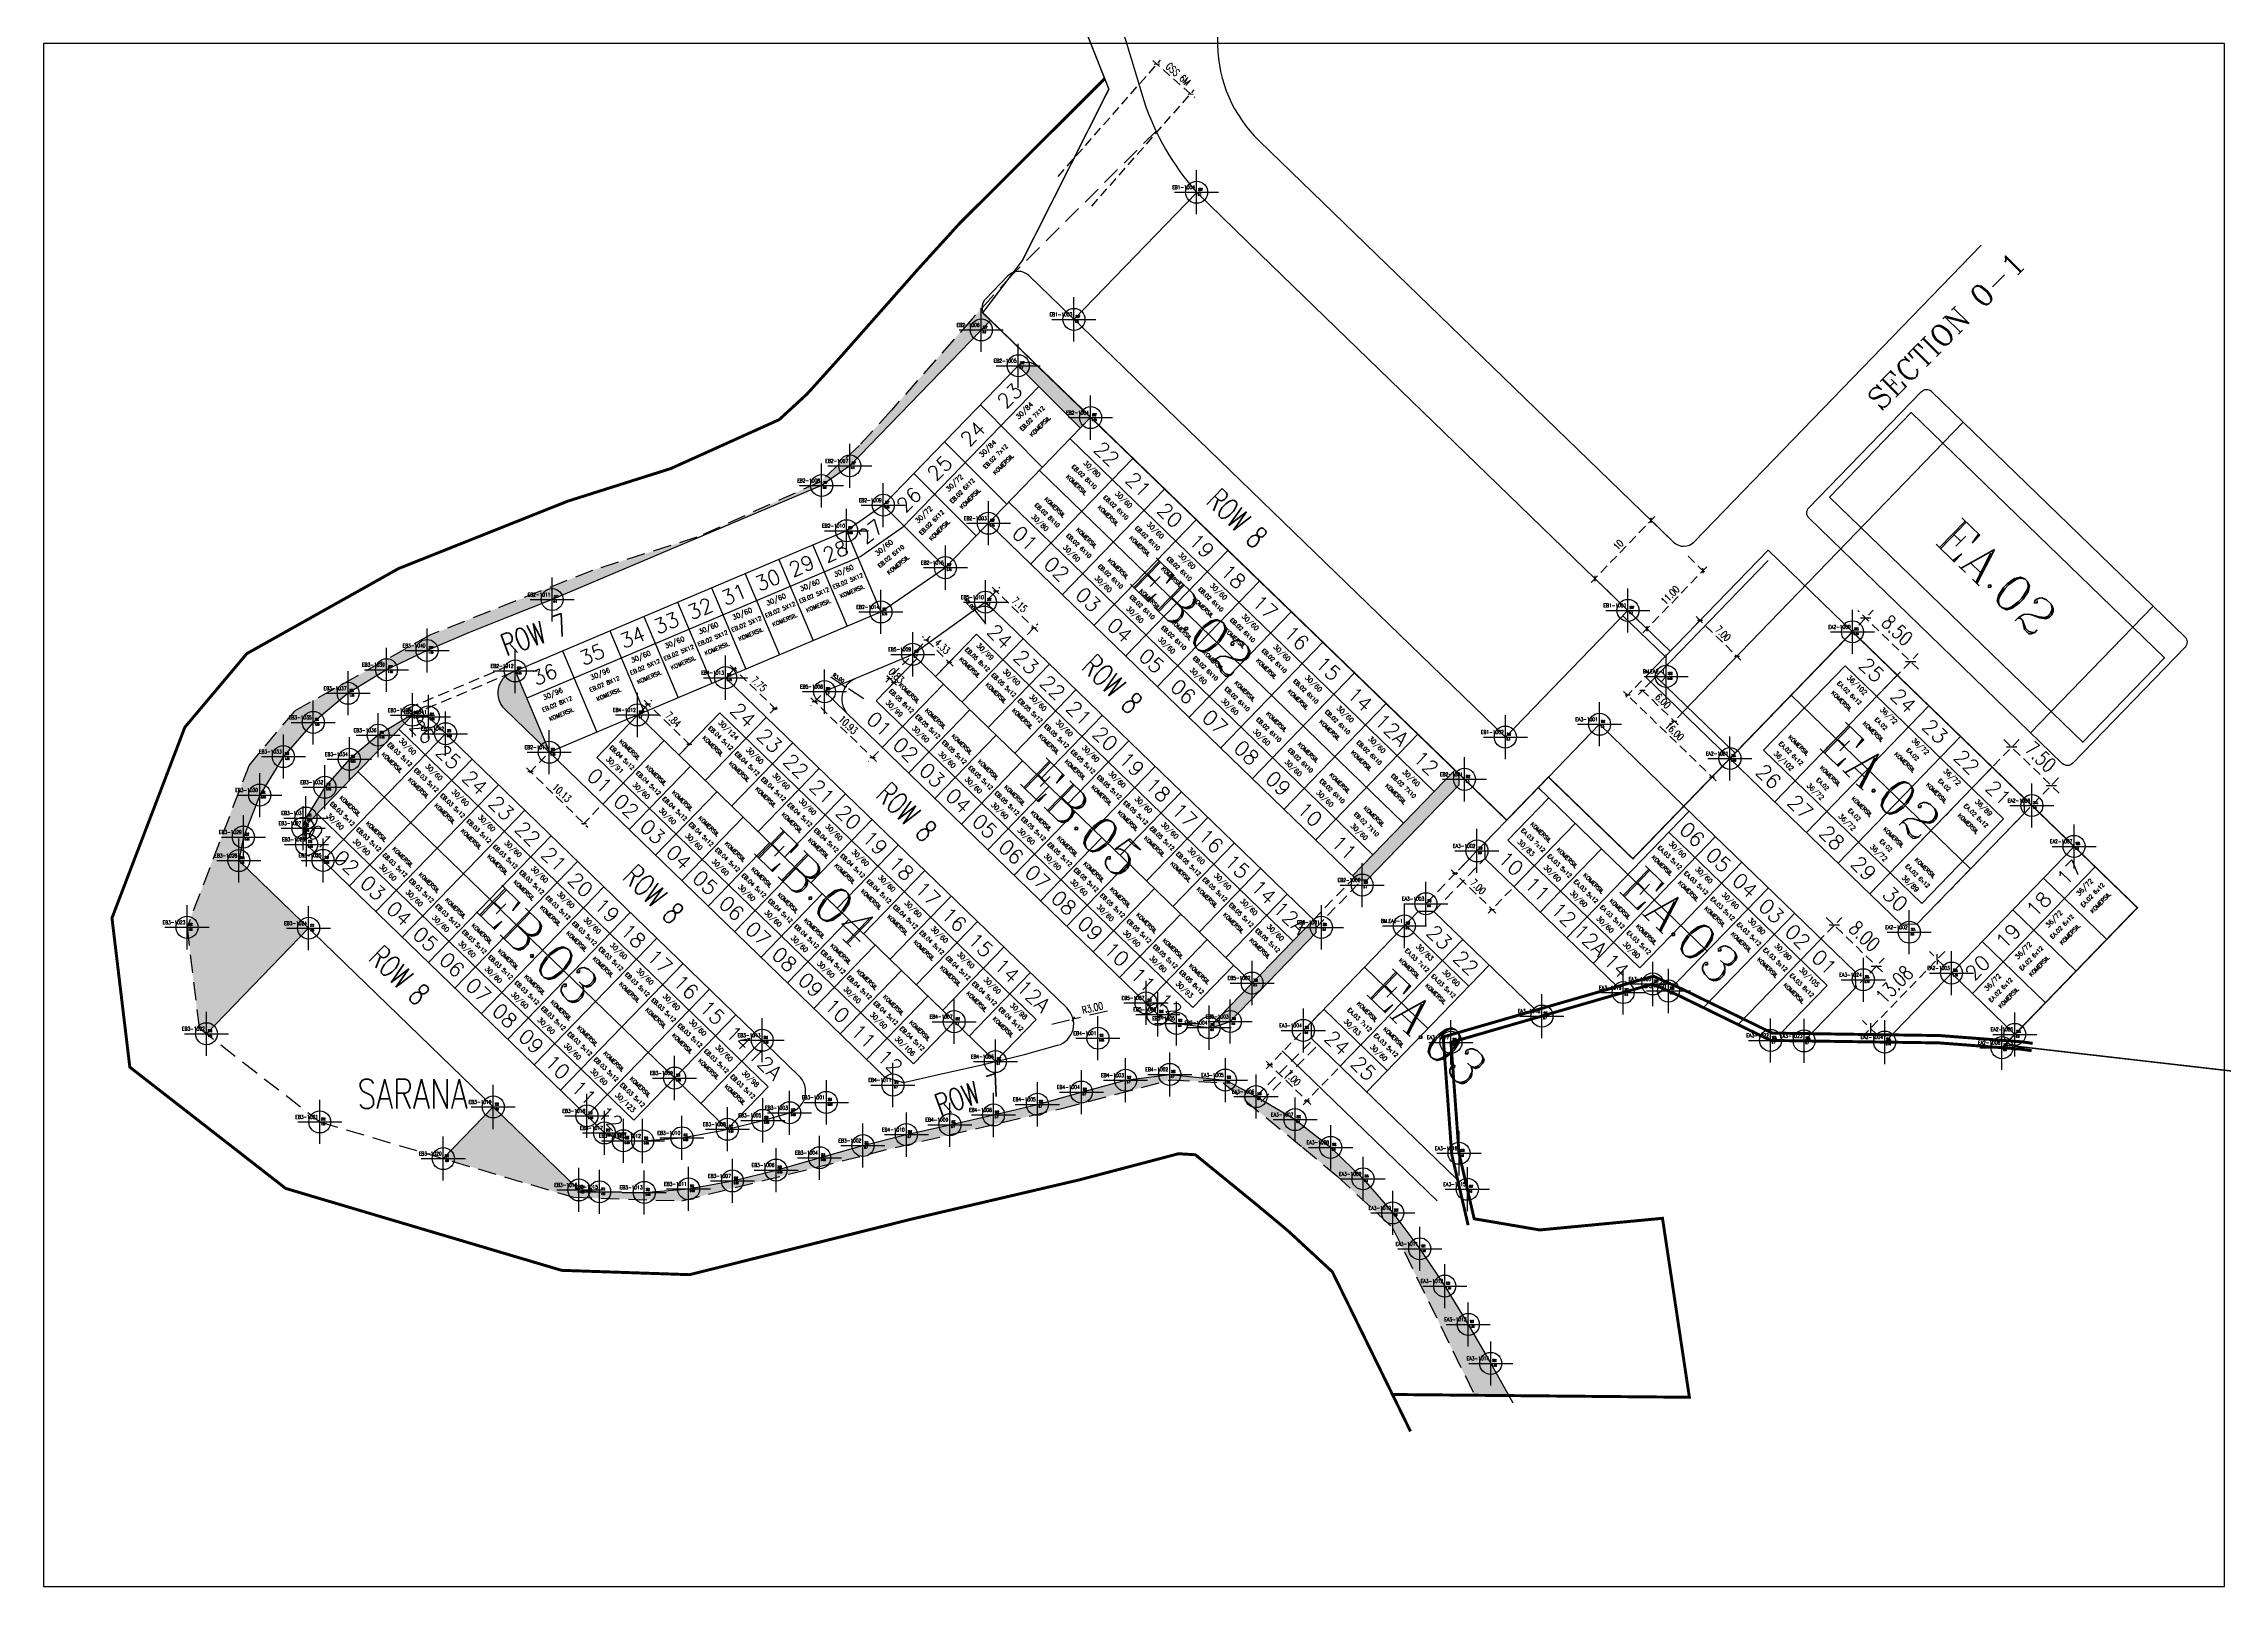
# Model space of a CAD drawing. Header units: metres. Extents: x -1507 to 1965, y -840 to 1491.
# Drawn here: x 779 to 1076, y 876.1 to 1086.1 of the extents above; entities that cross this region are included whole.
import ezdxf
from ezdxf.enums import TextEntityAlignment as Align

# ---------------------------------------------------------------- set-up
doc = ezdxf.new("R2010")
doc.units = ezdxf.units.M
doc.header["$LTSCALE"] = 10
doc.header["$PDMODE"] = 34
doc.header["$PDSIZE"] = 3
for name, pattern in [('DASHED', [19.05, 12.7, -6.35]), ('DASHED2', [0.375, 0.25, -0.125]), ('DIVIDE', [1.25, 0.5, -0.25, 0, -0.25, 0, -0.25]), ('HIDDEN', [0.375, 0.25, -0.125])]:
    doc.linetypes.add(name, pattern=pattern)
for name, color, linetype in [('AT-ELEV', 2, 'Continuous'), ('AT-ID', 4, 'Continuous'), ('AT-POINT', 6, 'Continuous'), ('AT-POS', 84, 'Continuous'), ('AT-TAG-AREAUNIT', 7, 'Continuous'), ('AT-TAG-NOUNIT', 7, 'Continuous'), ('AT-TAG-NUMBLOK', 7, 'Continuous'), ('AT-TAG-TIPEUNIT', 7, 'Continuous'), ('ATT-BLOCK-TAGNUMUNIT', 4, 'Continuous'), ('BATAS-AREA TAHAP1', 6, 'DASHED'), ('BATAS-KAVLING', 100, 'Continuous'), ('BATAS-RINCIK KAVLING', 104, 'Continuous'), ('InnerSoft-TransitionClothoid', 7, 'Continuous'), ('Rincik', 100, 'Continuous'), ('TEXT-NO BLOK-KAVLING', 130, 'Continuous')]:
    doc.layers.add(name, color=color, linetype=linetype)
doc.layers.add('BATAS-GSB', color=5, linetype='Continuous', lineweight=35)
doc.layers.add('TEXT-ROW', color=150, linetype='Continuous', lineweight=30)
doc.styles.add('Arch-Dim', font='romans.shx', dxfattribs={"width": 0.75})
doc.styles.add('BLOK', font='simplex.shx')
doc.styles.add('Romanc', font='romanc.shx', dxfattribs={"bigfont": 'bigfont.shx'})
doc.styles.add('ST1', font='simplex.shx', dxfattribs={"width": 0.7})
doc.styles.get("Standard").update_dxf_attribs({"font": 'romans.shx', "width": 0.75})
doc.dimstyles.new('Annotative', dxfattribs={"dimscale": 100, "dimtxt": 2, "dimasz": 1, "dimexe": 1.5, "dimexo": 1.5, "dimgap": 0.8, "dimtad": 1, "dimzin": 3, "dimdsep": 46, "dimtxsty": 'Arch-Dim', "dimblk": 'OBLIQUE', "dimcen": 2.5, "dimdle": 1.5, "dimazin": 2, "dimtfac": 0.75, "dimtix": 1, "dimtmove": 2, "dimatfit": 3, "dimfxl": 1, "dimtolj": 1, "dimtzin": 0, "dimarcsym": 0})

# ---------------------------------------------------------------- blocks, each defined once
blk = doc.blocks.new('_Oblique')
at = {"color": 0, "linetype": 'ByBlock', "lineweight": -2}
blk.add_line((-0.5, -0.5), (0.5, 0.5), dxfattribs=at)
blk = doc.blocks.new('*D28')
at = {"layer": 'Defpoints', "color": 0, "ltscale": 0.5, "transparency": 16777216}
for p in [(935.22, 1079.29), (916.68, 1067.48), (921.27, 1063.44)]:
    blk.add_point(p, dxfattribs=at)
at = {"layer": 'InnerSoft-TransitionClothoid', "color": 0, "linetype": 'HIDDEN', "lineweight": -2, "ltscale": 0.5, "transparency": 16777216}
for p, q in [((917.18, 1068.05), (931.12, 1083.89)), ((930.06, 1083.83), (935.78, 1078.8)), ((921.77, 1064.01), (935.71, 1079.85))]:
    blk.add_line(p, q, dxfattribs=at)
at = {"layer": 'InnerSoft-TransitionClothoid', "color": 0, "lineweight": -2, "ltscale": 0.5, "transparency": 16777216, "xscale": 0.5, "yscale": 0.5, "zscale": 0.5}
for p, rotation in [((930.63, 1083.33), 138.6571646339945), ((935.22, 1079.29), 318.6571646339945)]:
    blk.add_blockref('_Oblique', p, dxfattribs=dict(at, rotation=rotation))
at = {"layer": 'InnerSoft-TransitionClothoid', "color": 0, "ltscale": 0.5, "transparency": 16777216, "insert": (933.52, 1081.99), "char_height": 1, "attachment_point": 5, "rotation": 318.6572, "style": 'Arch-Dim'}
blk.add_mtext('\\A1;GSS 6M', dxfattribs=at)
blk = doc.blocks.new('TAG_NUMBERING')
at = {"layer": 'AT-TAG-AREAUNIT', "color": 0, "style": 'BLOK'}
blk.add_attdef('TAG_AT_AREA', text='', height=0.65, dxfattribs=at).set_placement((0, -2.86), align=Align.MIDDLE_CENTER)
at = {"layer": 'AT-TAG-NOUNIT', "color": 0, "style": 'BLOK'}
blk.add_attdef('TAG_NO', text='', height=2, dxfattribs=at).set_placement((0, 0), align=Align.MIDDLE_CENTER)
at = {"layer": 'AT-TAG-NUMBLOK', "color": 0, "style": 'BLOK'}
blk.add_attdef('TAG_NUMBLOK', text='', height=0.55, dxfattribs=at).set_placement((0, -4.37), align=Align.MIDDLE_CENTER)
at = {"layer": 'AT-TAG-TIPEUNIT', "color": 0, "style": 'BLOK'}
blk.add_attdef('TAG_TIPE', text='', height=0.55, dxfattribs=at).set_placement((0, -5.88), align=Align.MIDDLE_CENTER)
blk = doc.blocks.new('AT-POINT')
at = {"layer": 'AT-POINT'}
blk.add_point((0, 0), dxfattribs=at)
at = {"layer": 'AT-ELEV', "width": 0.75}
blk.add_attdef('ELEVASI', text='', height=1, dxfattribs=at).set_placement((0.7, -0.7), align=Align.TOP_LEFT)
at = {"layer": 'AT-ID', "width": 0.75}
blk.add_attdef('ID', text='', height=2, dxfattribs=at).set_placement((-0.9, 1.1), align=Align.BOTTOM_RIGHT)
at = {"layer": 'AT-POS', "width": 0.75}
for tag, p in [('NORTHING', (0.9, 1.6)), ('EASTING', (0.9, 0.7))]:
    blk.add_attdef(tag, text='', height=0.5, dxfattribs=at).set_placement(p, align=Align.BOTTOM_LEFT)
blk = doc.blocks.new('*D11')
at = {"layer": 'Defpoints', "color": 0, "ltscale": 0.5, "transparency": 16777216}
for p in [(997.17, 999.95), (994.74, 997.44), (1008.67, 988.83)]:
    blk.add_point(p, dxfattribs=at)
at = {"layer": 'InnerSoft-TransitionClothoid', "color": 0, "linetype": 'HIDDEN', "lineweight": -2, "ltscale": 0.5, "transparency": 16777216}
for p, q in [((1006.78, 985.79), (994.2, 997.96)), ((996.65, 999.41), (994.22, 996.9)), ((1008.15, 988.29), (1005.72, 985.78))]:
    blk.add_line(p, q, dxfattribs=at)
at = {"layer": 'InnerSoft-TransitionClothoid', "color": 0, "lineweight": -2, "ltscale": 0.5, "transparency": 16777216, "xscale": 0.5, "yscale": 0.5, "zscale": 0.5}
for p, rotation in [((994.74, 997.44), 135.9372637351702), ((1006.24, 986.31), 315.9372637351702)]:
    blk.add_blockref('_Oblique', p, dxfattribs=dict(at, rotation=rotation))
at = {"layer": 'InnerSoft-TransitionClothoid', "color": 0, "ltscale": 0.5, "transparency": 16777216, "insert": (1001.12, 992.52), "char_height": 1, "attachment_point": 5, "rotation": 315.9373, "style": 'Arch-Dim'}
blk.add_mtext('\\A1;16.00', dxfattribs=at)
blk = doc.blocks.new('*D12')
at = {"layer": 'Defpoints', "color": 0, "ltscale": 0.5, "transparency": 16777216}
for p in [(1005.17, 1008.22), (1009.63, 1002.76), (1010.2, 1003.35)]:
    blk.add_point(p, dxfattribs=at)
at = {"layer": 'InnerSoft-TransitionClothoid', "color": 0, "linetype": 'HIDDEN', "lineweight": -2, "ltscale": 0.5, "transparency": 16777216}
for p, q in [((1004.06, 1008.15), (1010.16, 1002.23)), ((1004.65, 1007.68), (1004.07, 1007.09)), ((1009.68, 1002.81), (1009.1, 1002.22))]:
    blk.add_line(p, q, dxfattribs=at)
at = {"layer": 'InnerSoft-TransitionClothoid', "color": 0, "lineweight": -2, "ltscale": 0.5, "transparency": 16777216, "xscale": 0.5, "yscale": 0.5, "zscale": 0.5}
for p, rotation in [((1004.6, 1007.62), 135.9372637358657), ((1009.63, 1002.76), 315.9372637358657)]:
    blk.add_blockref('_Oblique', p, dxfattribs=dict(at, rotation=rotation))
at = {"layer": 'InnerSoft-TransitionClothoid', "color": 0, "ltscale": 0.5, "transparency": 16777216, "insert": (1007.74, 1005.84), "char_height": 1, "attachment_point": 5, "rotation": 315.9373, "style": 'Arch-Dim'}
blk.add_mtext('\\A1;7.00', dxfattribs=at)
blk = doc.blocks.new('*D13')
at = {"layer": 'Defpoints', "color": 0, "ltscale": 0.5, "transparency": 16777216}
for p in [(996.76, 998.09), (998.59, 999.98), (1002.9, 995.8)]:
    blk.add_point(p, dxfattribs=at)
at = {"layer": 'InnerSoft-TransitionClothoid', "color": 0, "linetype": 'HIDDEN', "lineweight": -2, "ltscale": 0.5, "transparency": 16777216}
for p, q in [((1001.61, 993.4), (996.23, 998.62)), ((998.06, 999.44), (996.24, 997.56)), ((1002.38, 995.27), (1000.55, 993.38))]:
    blk.add_line(p, q, dxfattribs=at)
at = {"layer": 'InnerSoft-TransitionClothoid', "color": 0, "lineweight": -2, "ltscale": 0.5, "transparency": 16777216, "xscale": 0.5, "yscale": 0.5, "zscale": 0.5}
for p, rotation in [((996.76, 998.09), 135.9372637358656), ((1001.08, 993.92), 315.9372637358656)]:
    blk.add_blockref('_Oblique', p, dxfattribs=dict(at, rotation=rotation))
at = {"layer": 'InnerSoft-TransitionClothoid', "color": 0, "ltscale": 0.5, "transparency": 16777216, "insert": (999.55, 996.65), "char_height": 1, "attachment_point": 5, "rotation": 315.9373, "style": 'Arch-Dim'}
blk.add_mtext('\\A1;6.00', dxfattribs=at)
blk = doc.blocks.new('*D14')
at = {"layer": 'Defpoints', "color": 0, "ltscale": 0.5, "transparency": 16777216}
for p in [(1002.43, 1016.89), (1005.01, 1014.4), (994.78, 1008.99)]:
    blk.add_point(p, dxfattribs=at)
at = {"layer": 'InnerSoft-TransitionClothoid', "color": 0, "linetype": 'HIDDEN', "lineweight": -2, "ltscale": 0.5, "transparency": 16777216}
for p, q in [((1002.97, 1016.37), (1005.54, 1013.88)), ((996.83, 1005.95), (1005.53, 1014.94)), ((995.32, 1008.46), (997.89, 1005.97))]:
    blk.add_line(p, q, dxfattribs=at)
at = {"layer": 'InnerSoft-TransitionClothoid', "color": 0, "lineweight": -2, "ltscale": 0.5, "transparency": 16777216, "xscale": 0.5, "yscale": 0.5, "zscale": 0.5}
for p, rotation in [((1005.01, 1014.4), 45.93726373535981), ((997.36, 1006.49), 225.9372637353598)]:
    blk.add_blockref('_Oblique', p, dxfattribs=dict(at, rotation=rotation))
at = {"layer": 'InnerSoft-TransitionClothoid', "color": 0, "ltscale": 0.5, "transparency": 16777216, "insert": (1000.53, 1011.07), "char_height": 1, "attachment_point": 5, "rotation": 45.9373, "style": 'Arch-Dim'}
blk.add_mtext('\\A1;11.00', dxfattribs=at)
blk = doc.blocks.new('*D15')
at = {"layer": 'Defpoints', "color": 0, "ltscale": 0.5, "transparency": 16777216}
for p in [(1000.99, 1018.28), (990.29, 1013.33), (993.34, 1010.38)]:
    blk.add_point(p, dxfattribs=at)
at = {"layer": 'InnerSoft-TransitionClothoid', "color": 0, "linetype": 'HIDDEN', "lineweight": -2, "ltscale": 0.5, "transparency": 16777216}
for p, q in [((998.46, 1021.78), (989.77, 1012.79)), ((1000.45, 1018.8), (997.4, 1021.76)), ((992.8, 1010.9), (989.75, 1013.85))]:
    blk.add_line(p, q, dxfattribs=at)
at = {"layer": 'InnerSoft-TransitionClothoid', "color": 0, "lineweight": -2, "ltscale": 0.5, "transparency": 16777216, "xscale": 0.5, "yscale": 0.5, "zscale": 0.5}
for p, rotation in [((997.94, 1021.24), 45.93726373527544), ((990.29, 1013.33), 225.9372637352755)]:
    blk.add_blockref('_Oblique', p, dxfattribs=dict(at, rotation=rotation))
at = {"layer": 'InnerSoft-TransitionClothoid', "color": 0, "ltscale": 0.5, "transparency": 16777216, "insert": (993.47, 1017.91), "char_height": 1, "attachment_point": 5, "rotation": 45.9373, "style": 'Arch-Dim'}
blk.add_mtext('\\A1;10', dxfattribs=at)
blk = doc.blocks.new('*D16')
at = {"layer": 'Defpoints', "color": 0, "ltscale": 0.5, "transparency": 16777216}
for p in [(897.37, 1003), (897.97, 1002.42), (894.22, 999.74)]:
    blk.add_point(p, dxfattribs=at)
at = {"layer": 'InnerSoft-TransitionClothoid', "color": 0, "linetype": 'HIDDEN', "lineweight": -2, "ltscale": 0.5, "transparency": 16777216}
for p, q in [((896.85, 1002.46), (893.7, 999.21)), ((897.45, 1001.88), (894.3, 998.63)), ((894.22, 999.74), (893.86, 1000.09)), ((894.82, 999.16), (894.22, 999.74)), ((894.82, 999.16), (895.18, 998.82))]:
    blk.add_line(p, q, dxfattribs=at)
at = {"layer": 'InnerSoft-TransitionClothoid', "color": 0, "lineweight": -2, "ltscale": 0.5, "transparency": 16777216, "xscale": 0.5, "yscale": 0.5, "zscale": 0.5}
for p, rotation in [((894.22, 999.74), 315.937263735699), ((894.82, 999.16), 135.937263735699)]:
    blk.add_blockref('_Oblique', p, dxfattribs=dict(at, rotation=rotation))
at = {"layer": 'InnerSoft-TransitionClothoid', "color": 0, "ltscale": 0.5, "transparency": 16777216, "insert": (895.15, 1000.1), "char_height": 1, "attachment_point": 5, "rotation": 315.9373, "style": 'Arch-Dim'}
blk.add_mtext('\\A1;0.83', dxfattribs=at)
blk = doc.blocks.new('*D17')
at = {"layer": 'Defpoints', "color": 0, "ltscale": 0.5, "transparency": 16777216}
for p in [(899.24, 1004.93), (897.37, 1003), (900.49, 999.99)]:
    blk.add_point(p, dxfattribs=at)
at = {"layer": 'InnerSoft-TransitionClothoid', "color": 0, "linetype": 'HIDDEN', "lineweight": -2, "ltscale": 0.5, "transparency": 16777216}
for p, q in [((897.9, 1003.54), (899.76, 1005.47)), ((902.89, 1001.4), (898.7, 1005.45)), ((901.01, 1000.53), (902.88, 1002.46))]:
    blk.add_line(p, q, dxfattribs=at)
at = {"layer": 'InnerSoft-TransitionClothoid', "color": 0, "lineweight": -2, "ltscale": 0.5, "transparency": 16777216, "xscale": 0.5, "yscale": 0.5, "zscale": 0.5}
for p, rotation in [((899.24, 1004.93), 135.937263741501), ((902.36, 1001.92), 315.937263741501)]:
    blk.add_blockref('_Oblique', p, dxfattribs=dict(at, rotation=rotation))
at = {"layer": 'InnerSoft-TransitionClothoid', "color": 0, "ltscale": 0.5, "transparency": 16777216, "insert": (901.42, 1004.07), "char_height": 1, "attachment_point": 5, "rotation": 315.9373, "style": 'Arch-Dim'}
blk.add_mtext('\\A1;4.33', dxfattribs=at)
blk = doc.blocks.new('*D18')
at = {"layer": 'Defpoints', "color": 0, "ltscale": 0.5, "transparency": 16777216}
for p in [(907.29, 1010.11), (912.43, 1005.14), (913.87, 1006.63)]:
    blk.add_point(p, dxfattribs=at)
at = {"layer": 'InnerSoft-TransitionClothoid', "color": 0, "linetype": 'HIDDEN', "lineweight": -2, "ltscale": 0.5, "transparency": 16777216}
for p, q in [((907.81, 1010.65), (909.26, 1012.15)), ((908.2, 1012.13), (914.41, 1006.11)), ((912.95, 1005.67), (914.4, 1007.17))]:
    blk.add_line(p, q, dxfattribs=at)
at = {"layer": 'InnerSoft-TransitionClothoid', "color": 0, "lineweight": -2, "ltscale": 0.5, "transparency": 16777216, "xscale": 0.5, "yscale": 0.5, "zscale": 0.5}
for p, rotation in [((908.73, 1011.61), 135.9372637395568), ((913.87, 1006.63), 315.9372637395568)]:
    blk.add_blockref('_Oblique', p, dxfattribs=dict(at, rotation=rotation))
at = {"layer": 'InnerSoft-TransitionClothoid', "color": 0, "ltscale": 0.5, "transparency": 16777216, "insert": (911.93, 1009.77), "char_height": 1, "attachment_point": 5, "rotation": 315.9373, "style": 'Arch-Dim'}
blk.add_mtext('\\A1;7.15', dxfattribs=at)
blk = doc.blocks.new('*D19')
at = {"layer": 'Defpoints', "color": 0, "ltscale": 0.5, "transparency": 16777216}
for p in [(885.37, 997.92), (893.22, 990.32), (891.89, 988.95)]:
    blk.add_point(p, dxfattribs=at)
at = {"layer": 'InnerSoft-TransitionClothoid', "color": 0, "linetype": 'HIDDEN', "lineweight": -2, "ltscale": 0.5, "transparency": 16777216}
for p, q in [((883.5, 997.07), (892.43, 988.43)), ((884.84, 997.39), (883.52, 996.01)), ((892.7, 989.78), (891.37, 988.41))]:
    blk.add_line(p, q, dxfattribs=at)
at = {"layer": 'InnerSoft-TransitionClothoid', "color": 0, "lineweight": -2, "ltscale": 0.5, "transparency": 16777216, "xscale": 0.5, "yscale": 0.5, "zscale": 0.5}
for p, rotation in [((884.04, 996.55), 135.9372637379321), ((891.89, 988.95), 315.9372637379321)]:
    blk.add_blockref('_Oblique', p, dxfattribs=dict(at, rotation=rotation))
at = {"layer": 'InnerSoft-TransitionClothoid', "color": 0, "ltscale": 0.5, "transparency": 16777216, "insert": (888.59, 993.4), "char_height": 1, "attachment_point": 5, "rotation": 315.9373, "style": 'Arch-Dim'}
blk.add_mtext('\\A1;10.93', dxfattribs=at)
blk = doc.blocks.new('*D20')
at = {"layer": 'Defpoints', "color": 0, "ltscale": 0.5, "transparency": 16777216}
for p in [(871.9, 999.83), (878.61, 995.63), (877.46, 994.44)]:
    blk.add_point(p, dxfattribs=at)
at = {"layer": 'InnerSoft-TransitionClothoid', "color": 0, "linetype": 'HIDDEN', "lineweight": -2, "ltscale": 0.5, "transparency": 16777216}
for p, q in [((872.42, 1000.37), (873.57, 1001.55)), ((872.51, 1001.54), (879.15, 995.11)), ((877.98, 994.98), (879.13, 996.17))]:
    blk.add_line(p, q, dxfattribs=at)
at = {"layer": 'InnerSoft-TransitionClothoid', "color": 0, "lineweight": -2, "ltscale": 0.5, "transparency": 16777216, "xscale": 0.5, "yscale": 0.5, "zscale": 0.5}
for p, rotation in [((873.04, 1001.02), 135.9372637393619), ((878.61, 995.63), 315.9372637393619)]:
    blk.add_blockref('_Oblique', p, dxfattribs=dict(at, rotation=rotation))
at = {"layer": 'InnerSoft-TransitionClothoid', "color": 0, "ltscale": 0.5, "transparency": 16777216, "insert": (876.45, 998.97), "char_height": 1, "attachment_point": 5, "rotation": 315.9373, "style": 'Arch-Dim'}
blk.add_mtext('\\A1;7.75', dxfattribs=at)
blk = doc.blocks.new('*D21')
at = {"layer": 'Defpoints', "color": 0, "ltscale": 0.5, "transparency": 16777216}
for p in [(859.89, 994.75), (865.52, 989.3), (866.95, 990.77)]:
    blk.add_point(p, dxfattribs=at)
at = {"layer": 'InnerSoft-TransitionClothoid', "color": 0, "linetype": 'HIDDEN', "lineweight": -2, "ltscale": 0.5, "transparency": 16777216}
for p, q in [((860.41, 995.29), (861.84, 996.76)), ((860.78, 996.75), (867.49, 990.25)), ((866.05, 989.83), (867.47, 991.31))]:
    blk.add_line(p, q, dxfattribs=at)
at = {"layer": 'InnerSoft-TransitionClothoid', "color": 0, "lineweight": -2, "ltscale": 0.5, "transparency": 16777216, "xscale": 0.5, "yscale": 0.5, "zscale": 0.5}
for p, rotation in [((861.31, 996.22), 135.9372637391121), ((866.95, 990.77), 315.937263739112)]:
    blk.add_blockref('_Oblique', p, dxfattribs=dict(at, rotation=rotation))
at = {"layer": 'InnerSoft-TransitionClothoid', "color": 0, "ltscale": 0.5, "transparency": 16777216, "insert": (864.76, 994.14), "char_height": 1, "attachment_point": 5, "rotation": 315.9373, "style": 'Arch-Dim'}
blk.add_mtext('\\A1;7.84', dxfattribs=at)
blk = doc.blocks.new('*D22')
at = {"layer": 'Defpoints', "color": 0, "ltscale": 0.5, "transparency": 16777216}
for p in [(847.88, 989.67), (855.16, 982.63), (852.6, 979.98)]:
    blk.add_point(p, dxfattribs=at)
at = {"layer": 'InnerSoft-TransitionClothoid', "color": 0, "linetype": 'HIDDEN', "lineweight": -2, "ltscale": 0.5, "transparency": 16777216}
for p, q in [((847.36, 989.13), (844.8, 986.49)), ((844.78, 987.55), (853.14, 979.46)), ((854.64, 982.09), (852.08, 979.45))]:
    blk.add_line(p, q, dxfattribs=at)
at = {"layer": 'InnerSoft-TransitionClothoid', "color": 0, "lineweight": -2, "ltscale": 0.5, "transparency": 16777216, "xscale": 0.5, "yscale": 0.5, "zscale": 0.5}
for p, rotation in [((845.32, 987.03), 135.9372637382639), ((852.6, 979.98), 315.9372637382639)]:
    blk.add_blockref('_Oblique', p, dxfattribs=dict(at, rotation=rotation))
at = {"layer": 'InnerSoft-TransitionClothoid', "color": 0, "ltscale": 0.5, "transparency": 16777216, "insert": (849.59, 984.15), "char_height": 1, "attachment_point": 5, "rotation": 315.9373, "style": 'Arch-Dim'}
blk.add_mtext('\\A1;10.13', dxfattribs=at)
blk = doc.blocks.new('*D23')
at = {"layer": 'Defpoints', "color": 0, "transparency": 16777216}
for p in [(916.31, 952.67), (919.23, 953.35)]:
    blk.add_point(p, dxfattribs=at)
at = {"layer": 'InnerSoft-TransitionClothoid', "color": 0, "linetype": 'HIDDEN', "lineweight": -2, "transparency": 16777216}
for p in [(923.9, 954.43), (916.31, 952.67)]:
    blk.add_line(p, (919.23, 953.35), dxfattribs=at)
at = {"layer": 'InnerSoft-TransitionClothoid', "color": 0, "lineweight": -2, "transparency": 16777216, "xscale": 0.5, "yscale": 0.5, "zscale": 0.5, "rotation": 193.0299882712493}
blk.add_blockref('_Oblique', (919.23, 953.35), dxfattribs=at)
at = {"layer": 'InnerSoft-TransitionClothoid', "color": 0, "transparency": 16777216, "insert": (921.85, 954.88), "char_height": 1, "attachment_point": 5, "rotation": 13.03, "style": 'Arch-Dim'}
blk.add_mtext('\\A1;R3.00', dxfattribs=at)
blk = doc.blocks.new('*D24')
at = {"layer": 'Defpoints', "color": 0, "transparency": 16777216}
for p in [(888.22, 998.6), (890.71, 996.93)]:
    blk.add_point(p, dxfattribs=at)
at = {"layer": 'InnerSoft-TransitionClothoid', "color": 0, "linetype": 'HIDDEN', "lineweight": -2, "transparency": 16777216}
for p in [(886.23, 999.94), (890.71, 996.93)]:
    blk.add_line(p, (888.22, 998.6), dxfattribs=at)
at = {"layer": 'InnerSoft-TransitionClothoid', "color": 0, "lineweight": -2, "transparency": 16777216, "xscale": 0.25, "yscale": 0.25, "zscale": 0.25, "rotation": 326.1209518016257}
blk.add_blockref('_Oblique', (888.22, 998.6), dxfattribs=at)
at = {"layer": 'InnerSoft-TransitionClothoid', "color": 0, "transparency": 16777216, "insert": (887.27, 999.78), "char_height": 0.5, "attachment_point": 5, "rotation": 326.121, "style": 'Arch-Dim'}
blk.add_mtext('\\A1;R3.00', dxfattribs=at)
blk = doc.blocks.new('*D25')
at = {"layer": 'Defpoints', "color": 0, "transparency": 16777216}
for p in [(905.81, 1009.04), (907.09, 1007.51)]:
    blk.add_point(p, dxfattribs=at)
at = {"layer": 'InnerSoft-TransitionClothoid', "color": 0, "linetype": 'HIDDEN', "lineweight": -2, "transparency": 16777216}
blk.add_line((907.34, 1007.22), (905.57, 1009.33), dxfattribs=at)
blk.add_arc((907.09, 1007.51), 2, 125.6415, 140.7383, dxfattribs=at)
at = {"layer": 'InnerSoft-TransitionClothoid', "color": 0, "lineweight": -2, "transparency": 16777216, "xscale": 0.25, "yscale": 0.25, "zscale": 0.25, "rotation": 129.9953338908569}
blk.add_blockref('_Oblique', (905.81, 1009.04), dxfattribs=at)
at = {"layer": 'InnerSoft-TransitionClothoid', "color": 0, "transparency": 16777216, "insert": (905.15, 1009.83), "char_height": 0.5, "attachment_point": 5, "rotation": 309.9953, "style": 'Arch-Dim'}
blk.add_mtext('\\A1;R2.00', dxfattribs=at)
blk = doc.blocks.new('*D48')
at = {"layer": 'Defpoints', "color": 0, "ltscale": 0.5, "transparency": 16777216}
for p in [(977, 979.11), (982.03, 974.25), (971.24, 973.16)]:
    blk.add_point(p, dxfattribs=at)
at = {"layer": 'InnerSoft-TransitionClothoid', "color": 0, "linetype": 'HIDDEN', "lineweight": -2, "ltscale": 0.5, "transparency": 16777216}
for p, q in [((976.48, 978.58), (970.72, 972.62)), ((976.81, 967.77), (970.7, 973.68)), ((981.51, 973.71), (975.75, 967.75))]:
    blk.add_line(p, q, dxfattribs=at)
at = {"layer": 'InnerSoft-TransitionClothoid', "color": 0, "lineweight": -2, "ltscale": 0.5, "transparency": 16777216, "xscale": 0.5, "yscale": 0.5, "zscale": 0.5}
for p, rotation in [((971.24, 973.16), 135.9372637352131), ((976.27, 968.29), 315.9372637352132)]:
    blk.add_blockref('_Oblique', p, dxfattribs=dict(at, rotation=rotation))
at = {"layer": 'InnerSoft-TransitionClothoid', "color": 0, "ltscale": 0.5, "transparency": 16777216, "insert": (974.38, 971.37), "char_height": 1, "attachment_point": 5, "rotation": 315.9373, "style": 'Arch-Dim'}
blk.add_mtext('\\A1;7.00', dxfattribs=at)
blk = doc.blocks.new('*D29')
at = {"layer": 'Defpoints', "color": 0, "ltscale": 0.5, "transparency": 16777216}
for p in [(1018.31, 961.4), (1028.63, 960.56), (1024.06, 955.84)]:
    blk.add_point(p, dxfattribs=at)
at = {"layer": 'InnerSoft-TransitionClothoid', "color": 0, "linetype": 'HIDDEN', "lineweight": -2, "ltscale": 0.5, "transparency": 16777216}
for p, q in [((1019.35, 962.48), (1023.93, 967.2)), ((1021.8, 967.17), (1029.71, 959.52)), ((1025.1, 956.92), (1029.67, 961.64))]:
    blk.add_line(p, q, dxfattribs=at)
at = {"layer": 'InnerSoft-TransitionClothoid', "color": 0, "lineweight": -2, "ltscale": 0.5, "transparency": 16777216}
for p, rotation in [((1022.88, 966.13), 135.9372637352131), ((1028.63, 960.56), 315.9372637352131)]:
    blk.add_blockref('_Oblique', p, dxfattribs=dict(at, rotation=rotation))
at = {"layer": 'InnerSoft-TransitionClothoid', "color": 0, "ltscale": 0.5, "transparency": 16777216, "insert": (1027.01, 964.64), "char_height": 2, "attachment_point": 5, "rotation": 315.9373, "style": 'Arch-Dim'}
blk.add_mtext('\\A1;8.00', dxfattribs=at)
blk = doc.blocks.new('*D30')
at = {"layer": 'Defpoints', "color": 0, "ltscale": 0.5, "transparency": 16777216}
for p in [(1052.43, 985.15), (1030.49, 973.27), (1035.88, 968.06)]:
    blk.add_point(p, dxfattribs=at)
at = {"layer": 'InnerSoft-TransitionClothoid', "color": 0, "linetype": 'HIDDEN', "lineweight": -2, "ltscale": 0.5, "transparency": 16777216}
for p, q in [((1031.54, 974.35), (1048.08, 991.45)), ((1045.96, 991.41), (1053.51, 984.11)), ((1036.93, 969.13), (1053.47, 986.23))]:
    blk.add_line(p, q, dxfattribs=at)
at = {"layer": 'InnerSoft-TransitionClothoid', "color": 0, "lineweight": -2, "ltscale": 0.5, "transparency": 16777216}
for p, rotation in [((1047.04, 990.37), 135.9372637352992), ((1052.43, 985.15), 315.9372637352992)]:
    blk.add_blockref('_Oblique', p, dxfattribs=dict(at, rotation=rotation))
at = {"layer": 'InnerSoft-TransitionClothoid', "color": 0, "ltscale": 0.5, "transparency": 16777216, "insert": (1050.99, 989.05), "char_height": 2, "attachment_point": 5, "rotation": 315.9373, "style": 'Arch-Dim'}
blk.add_mtext('\\A1;7.50', dxfattribs=at)
blk = doc.blocks.new('*D31')
at = {"layer": 'Defpoints', "color": 0, "ltscale": 0.5, "transparency": 16777216}
for p in [(1027.16, 1007.93), (1022.58, 1003.2), (1028.69, 997.29)]:
    blk.add_point(p, dxfattribs=at)
at = {"layer": 'InnerSoft-TransitionClothoid', "color": 0, "linetype": 'HIDDEN', "lineweight": -2, "ltscale": 0.5, "transparency": 16777216}
for p, q in [((1023.62, 1004.28), (1028.2, 1009.01)), ((1034.35, 1000.98), (1026.08, 1008.98)), ((1029.73, 998.36), (1034.31, 1003.1))]:
    blk.add_line(p, q, dxfattribs=at)
at = {"layer": 'InnerSoft-TransitionClothoid', "color": 0, "lineweight": -2, "ltscale": 0.5, "transparency": 16777216}
for p, rotation in [((1027.16, 1007.93), 135.9372637352989), ((1033.27, 1002.02), 315.9372637352989)]:
    blk.add_blockref('_Oblique', p, dxfattribs=dict(at, rotation=rotation))
at = {"layer": 'InnerSoft-TransitionClothoid', "color": 0, "ltscale": 0.5, "transparency": 16777216, "insert": (1031.47, 1006.27), "char_height": 2, "attachment_point": 5, "rotation": 315.9373, "style": 'Arch-Dim'}
blk.add_mtext('\\A1;8.50', dxfattribs=at)
blk = doc.blocks.new('*D32')
at = {"layer": 'Defpoints', "color": 0, "ltscale": 0.5, "transparency": 16777216}
for p in [(1038.85, 959.62), (1027.82, 952.1), (1029.76, 950.22)]:
    blk.add_point(p, dxfattribs=at)
at = {"layer": 'InnerSoft-TransitionClothoid', "color": 0, "linetype": 'HIDDEN', "lineweight": -2, "ltscale": 0.5, "transparency": 16777216}
for p, q in [((1037.96, 962.57), (1026.78, 951.02)), ((1037.77, 960.66), (1035.83, 962.54)), ((1028.68, 951.26), (1026.74, 953.14))]:
    blk.add_line(p, q, dxfattribs=at)
at = {"layer": 'InnerSoft-TransitionClothoid', "color": 0, "lineweight": -2, "ltscale": 0.5, "transparency": 16777216}
for p, rotation in [((1036.91, 961.49), 45.93726373534803), ((1027.82, 952.1), 225.937263735348)]:
    blk.add_blockref('_Oblique', p, dxfattribs=dict(at, rotation=rotation))
at = {"layer": 'InnerSoft-TransitionClothoid', "color": 0, "ltscale": 0.5, "transparency": 16777216, "insert": (1031.07, 958.05), "char_height": 2, "attachment_point": 5, "rotation": 45.9373, "style": 'Arch-Dim'}
blk.add_mtext('\\A1;13.08', dxfattribs=at)
blk = doc.blocks.new('*D47')
at = {"layer": 'Defpoints', "color": 0, "ltscale": 0.5, "transparency": 16777216}
for p in [(953.36, 954.68), (958.39, 949.82), (951.05, 942.24)]:
    blk.add_point(p, dxfattribs=at)
at = {"layer": 'InnerSoft-TransitionClothoid', "color": 0, "linetype": 'HIDDEN', "lineweight": -2, "ltscale": 0.5, "transparency": 16777216}
for p, q in [((952.84, 954.14), (945.5, 946.57)), ((945.49, 947.63), (951.59, 941.72)), ((957.87, 949.28), (950.53, 941.7))]:
    blk.add_line(p, q, dxfattribs=at)
at = {"layer": 'InnerSoft-TransitionClothoid', "color": 0, "lineweight": -2, "ltscale": 0.5, "transparency": 16777216, "xscale": 0.5, "yscale": 0.5, "zscale": 0.5}
for p, rotation in [((946.02, 947.11), 135.9372637352131), ((951.05, 942.24), 315.9372637352132)]:
    blk.add_blockref('_Oblique', p, dxfattribs=dict(at, rotation=rotation))
at = {"layer": 'InnerSoft-TransitionClothoid', "color": 0, "ltscale": 0.5, "transparency": 16777216, "insert": (949.17, 945.32), "char_height": 1, "attachment_point": 5, "rotation": 315.9373, "style": 'Arch-Dim'}
blk.add_mtext('\\A1;7.00', dxfattribs=at)

msp = doc.modelspace()

# ---------------------------------------------------------------- hatches: boundary and pattern name
at = {"layer": 'InnerSoft-TransitionClothoid'}
h = msp.add_hatch(dxfattribs=at)
h.set_pattern_fill('GRASS', color=3, scale=0.06)
h.set_pattern_definition([(90, (1936.5142, 1534.3065), (-1.0776307, 1.0776307), [0.28575, -1.8695115]), (45, (1936.5142, 1534.3065), (-1.0776307, 1.0776307), [0.28575, -1.23825]), (135, (1936.5142, 1534.3065), (-1.0776307, -1.0776307), [0.28575, -1.23825])])
h.paths.add_polyline_path([(914.412, 1042.179, 0.382196), (911.746, 1042.283), (920.204, 1033.784), (921.598, 1035.225)])
h.paths.add_polyline_path([(973.9, 902.148), (978.548, 902.104), (976.1, 906.485), (973.039, 911.794), (969.839, 917.009), (966.431, 922.083), (962.746, 926.969), (958.717, 931.612), (954.298, 935.893), (949.448, 939.671), (944.129, 942.805), (939.955, 945.05), (932.382, 945.825), (926.365, 945.035), (920.347, 943.419), (914.35, 941.75), (908.382, 940.303), (902.438, 938.968), (896.512, 937.621), (890.598, 936.143), (884.689, 934.481), (878.771, 932.803), (872.828, 931.32), (866.847, 930.245), (860.814, 929.756), (854.733, 929.842), (851.911, 930.105), (840.251, 941.39), (833.45, 934.363), (851.168, 929.104), (865.922, 928.605), (894.97, 935.869), (917.662, 941.175), (932.56, 945.1), (939.677, 944.682), (950.442, 935.919), (955.119, 932.021), (962.687, 925.019)])
h.paths.add_polyline_path([(805.597, 974.928), (806.22, 978.126), (808.445, 983.841), (811.668, 989.085), (815.741, 993.74), (820.484, 997.706), (825.714, 1000.906), (831.241, 1003.529), (836.878, 1005.916), (842.545, 1008.221), (848.271, 1010.467), (884.971, 1025.987), (888.809, 1028.666), (907.973, 1048.466), (907.008, 1049.4), (906.912, 1049.493), (906.945, 1049.536, -0.0943922), (906.817, 1050.159), (905.487, 1048.696), (894.469, 1036.232), (890.11, 1031.41), (884.776, 1026.498), (867.989, 1018.932), (853.755, 1014.428), (831.68, 1005.642), (813.165, 995.269), (806.988, 987.935), (798.544, 965.846), (800.185, 952.147), (801.194, 951.362), (815.101, 965.731)])
h.paths.add_polyline_path([(847.879, 989.673), (847.917, 989.689), (843.244, 1000.741), (842.686, 1000.506, 0.5374021), (841.769, 995.587)], flags=17)
h.paths.add_polyline_path([(952.33, 965.124), (952.307, 966.538), (951.948, 966.886), (937.727, 952.191), (938.094, 952.144), (940.625, 953.029)])
h.paths.add_polyline_path([(829.241, 994.72), (829.05, 994.741), (824.578, 992.005), (820.65, 988.72), (817.323, 984.918), (814.739, 980.713), (814.294, 979.569), (814.346, 979.33)], flags=17)
h.paths.add_polyline_path([(971.18, 987.239), (957.271, 972.867), (957.871, 972.287), (959.285, 972.31), (971.803, 985.244), (971.78, 986.658)])

# ---------------------------------------------------------------- linework, layer by layer
at = {"layer": 'BATAS-AREA TAHAP1', "linetype": 'DIVIDE', "ltscale": 0.2, "const_width": 0.2, "flags": 128}
msp.add_lwpolyline([(1231.435, 1427.502), (913.909, 1099.414), (917.386, 1096.832), (924.092, 1079.94), (912.316, 1056.626), (906.912, 1049.493), (978.274, 980.428), (983.958, 986.301), (995.456, 975.174), (1008.669, 988.827), (1025.36, 1006.072), (1064.163, 968.518), (1046.082, 949.835), (1079.895, 945.949), (1121.025, 988.448), (1119.551, 1001.304), (1114.875, 1061.475), (1127.267, 1060.402), (1128.198, 1071.145), (1130.149, 1086.097), (1154.942, 1096.549), (1149.383, 1112.056), (1164.648, 1117.528), (1161.396, 1122.541), (1153.005, 1135.474), (1187.054, 1144.094), (1186.034, 1151.732), (1181.092, 1162.44), (1183.64, 1172.965), (1158.211, 1166.155), (1146.651, 1204.865), (1118.35, 1202.75), (1073.767, 1245.897), (1239.729, 1417.378)], dxfattribs=at)
at = {"layer": 'BATAS-GSB'}
msp.add_lwpolyline([(1022.231, 1024.409), (1033.358, 1035.906), (1067.85, 1002.524), (1056.723, 991.027)], close=True, dxfattribs=at)
at = {"layer": 'BATAS-KAVLING', "ltscale": 0.5}
msp.add_lwpolyline([(991.011, 1160.388), (943.026, 1110.806, 0.1984555), (938.698, 1099.882), (938.766, 1095.204), (938.901, 1085.956, 0.1993693), (944.54, 1072.916), (1000.993, 1018.281, 0.4142136), (1003.821, 1018.327), (1042.886, 1058.692)], format="xyb", dxfattribs=at)
at = {"layer": 'BATAS-KAVLING'}
for points in [[(823.133, 1102.982), (843.927, 1116.592, -0.1946106), (849.814, 1117.756), (903.271, 1107.514, -0.2797252), (926.369, 1086.642), (928.836, 1078.39, 0.1006296), (936.042, 1065.903), (944.693, 1057.461)], [(944.693, 1057.461), (994.78, 1008.986), (978.089, 991.74), (913.175, 1054.565, 0.4142136), (910.347, 1054.519), (907.295, 1051.365, 0.3224342), (907.008, 1049.4, 0.3224342)], [(1008.669, 988.827), (997.172, 999.954), (1013.863, 1017.2), (1049.073, 983.123, 0)]]:
    msp.add_lwpolyline(points, format="xyb", dxfattribs=at)
msp.add_lwpolyline([(1053.941, 988.153), (1019.449, 1021.534, -0.4142136), (1019.426, 1022.948), (1034.726, 1038.757, -0.4142136), (1036.14, 1038.78), (1070.632, 1005.399, -0.4142136), (1070.655, 1003.985), (1055.355, 988.176, -0.4142136)], format="xyb", close=True, dxfattribs=at)
at = {"layer": 'BATAS-RINCIK KAVLING', "ltscale": 0.5}
for points in [[(936.027, 1065.848), (919.336, 1048.602)], [(1049.63, 992.326), (1066.32, 1009.571)]]:
    msp.add_lwpolyline(points, dxfattribs=at)
at = {"layer": 'Defpoints', "color": 5}
msp.add_lwpolyline([(779.013, 876.135), (1076.013, 876.135), (1076.013, 1086.135), (779.013, 1086.135)], close=True, dxfattribs=at)
at = {"layer": 'InnerSoft-TransitionClothoid', "color": 5}
for p, q in [((1002.202, 995.086), (1040.452, 1034.607)), ((968.385, 984.35), (918.803, 1032.336)), ((960.039, 975.727), (910.457, 1023.713)), ((949.166, 964.012), (906.052, 1005.738)), ((998.586, 999.977), (1009.365, 989.545)), ((865.525, 989.295), (871.088, 995.044)), ((914.203, 953.317), (871.088, 995.044)), ((935.524, 954.948), (892.409, 996.675)), ((877.688, 944.124), (827.387, 992.805)), ((854.347, 988.98), (859.91, 994.728)), ((983.958, 986.301), (990.913, 993.487)), ((1002.41, 982.359), (990.913, 993.487)), ((897.462, 947.253), (854.347, 988.98)), ((859.375, 939.581), (816.26, 981.308)), ((937.727, 952.191), (951.948, 966.886)), ((935.524, 954.948), (941.088, 960.697)), ((897.462, 947.253), (903.025, 953.002)), ((908.639, 947.568), (914.203, 953.317)), ((872.124, 938.375), (877.688, 944.124))]:
    msp.add_line(p, q, dxfattribs=at)
at = {"layer": 'InnerSoft-TransitionClothoid', "color": 4}
for p, q in [((913.424, 1015.275), (927.36, 1029.675)), ((964.212, 980.039), (914.63, 1028.025)), ((917.736, 1011.103), (931.672, 1025.503)), ((922.047, 1006.93), (935.983, 1021.33)), ((926.358, 1002.757), (940.295, 1017.157)), ((930.67, 998.585), (944.606, 1012.984)), ((934.981, 994.412), (948.918, 1008.812)), ((900.488, 999.99), (906.052, 1005.738)), ((904.081, 996.512), (912.426, 1005.135)), ((939.293, 990.239), (953.229, 1004.639)), ((892.409, 996.675), (897.973, 1002.424)), ((907.674, 993.035), (916.019, 1001.658)), ((893.221, 990.324), (901.566, 998.946)), ((911.267, 989.558), (919.612, 998.181)), ((943.604, 986.067), (957.541, 1000.466)), ((896.813, 986.846), (905.159, 995.469)), ((947.916, 981.894), (961.852, 996.294)), ((814.346, 979.33), (829.241, 994.72)), ((817.071, 974.956), (833.762, 992.202)), ((869.117, 985.818), (877.463, 994.441)), ((900.406, 983.369), (908.752, 991.992)), ((914.86, 986.081), (923.205, 994.704)), ((952.227, 977.721), (966.164, 992.121)), ((855.158, 982.628), (863.503, 991.251)), ((872.71, 982.341), (881.056, 990.964)), ((918.452, 982.603), (926.798, 991.226)), ((820.664, 971.479), (837.355, 988.725)), ((858.751, 979.151), (867.096, 987.774)), ((876.303, 978.863), (884.649, 987.486)), ((903.999, 979.892), (912.345, 988.515)), ((922.045, 979.126), (930.391, 987.749)), ((957.257, 972.853), (971.194, 987.253)), ((824.257, 968.002), (840.948, 985.248)), ((862.344, 975.674), (870.689, 984.297)), ((879.896, 975.386), (888.241, 984.009)), ((907.592, 976.415), (915.937, 985.038)), ((925.638, 975.649), (933.984, 984.272)), ((827.85, 964.525), (844.541, 981.771)), ((865.937, 972.197), (874.282, 980.82)), ((883.489, 971.909), (891.834, 980.532)), ((911.185, 972.937), (919.53, 981.56)), ((929.231, 972.172), (937.576, 980.795)), ((831.443, 961.048), (848.134, 978.293)), ((869.53, 968.719), (877.875, 977.342)), ((914.778, 969.46), (923.123, 978.083)), ((932.824, 968.695), (941.169, 977.318)), ((805.597, 974.928), (851.911, 930.105)), ((835.036, 957.57), (851.727, 974.816)), ((887.082, 968.432), (895.427, 977.055)), ((918.371, 965.983), (926.716, 974.606)), ((838.629, 954.093), (855.319, 971.339)), ((873.122, 965.242), (881.468, 973.865)), ((890.675, 964.955), (899.02, 973.577)), ((936.417, 965.217), (944.762, 973.84)), ((876.715, 961.765), (885.061, 970.388)), ((894.268, 961.477), (902.613, 970.1)), ((921.964, 962.506), (930.309, 971.129)), ((940.01, 961.74), (948.355, 970.363)), ((801.194, 951.362), (815.101, 965.731)), ((842.222, 950.616), (858.912, 967.862)), ((880.308, 958.288), (888.654, 966.911)), ((897.861, 958), (906.206, 966.623)), ((925.557, 959.028), (933.902, 967.651)), ((845.815, 947.139), (862.505, 964.385)), ((883.901, 954.81), (892.247, 963.433)), ((901.453, 954.523), (909.799, 963.146)), ((929.149, 955.551), (937.495, 964.174)), ((849.407, 943.661), (866.098, 960.907)), ((887.494, 951.333), (895.839, 959.956)), ((905.046, 951.046), (913.392, 959.669)), ((853, 940.184), (869.691, 957.43)), ((891.087, 947.856), (899.432, 956.479)), ((859.375, 939.581), (873.284, 953.953)), ((868.531, 941.853), (876.877, 950.476)), ((833.45, 934.363), (840.251, 941.39))]:
    msp.add_line(p, q, dxfattribs=at)
at = {"layer": 'InnerSoft-TransitionClothoid', "color": 6}
for p, q in [((943.603, 958.263), (897.374, 1003.003)), ((908.639, 947.568), (859.888, 994.751)), ((872.138, 938.363), (821.824, 987.057))]:
    msp.add_line(p, q, dxfattribs=at)
at = {"layer": 'InnerSoft-TransitionClothoid', "color": 5}
for points in [[(983.958, 986.301), (978.274, 980.428), (906.912, 1049.493), (912.316, 1056.626), (924.092, 1079.94), (923.526, 1081.368), (903.721, 1061.621), (898.04, 1055.371), (887.014, 1042.897), (882.998, 1038.455), (879.192, 1034.95), (864.414, 1028.289), (850.393, 1023.853), (827.368, 1014.688), (806.689, 1003.103), (798.251, 993.084), (788.321, 967.109), (790.752, 946.816), (811.976, 930.305), (849.55, 919.153), (866.986, 918.563), (897.322, 926.149), (920.075, 931.47), (933.566, 935.024), (935.867, 934.889), (944.084, 928.201), (948.517, 924.505), (954.528, 918.944), (962.711, 902.252), (1003.149, 901.874), (999.488, 926.239), (982.777, 924.65), (973.842, 926.174), (971.777, 935.084), (970.68, 950.188), (998.168, 958.133), (1001.683, 956.561), (1014.201, 950.449), (1037.157, 950.112), (1045.72, 949.462), (1064.163, 968.518), (1025.36, 1006.072), (1008.669, 988.827), (995.456, 975.174)], [(1024.375, 1001.46), (1013.247, 989.962), (1034.805, 969.099), (1045.932, 980.596)], [(998.586, 999.977), (999.281, 1000.695), (1000, 1000), (999.305, 999.281)]]:
    msp.add_lwpolyline(points, close=True, dxfattribs=at)
at = {"layer": 'InnerSoft-TransitionClothoid', "color": 4, "linetype": 'DASHED2'}
msp.add_lwpolyline([(930.586, 1074.286), (910.956, 1054.713), (905.487, 1048.696), (894.469, 1036.232), (890.11, 1031.41), (884.776, 1026.498), (867.989, 1018.932), (853.755, 1014.428), (831.68, 1005.642), (813.165, 995.269), (806.988, 987.935), (798.544, 965.846), (800.185, 952.147), (816.628, 939.356), (851.168, 929.104), (865.922, 928.605), (894.97, 935.869), (917.662, 941.175), (932.56, 945.1), (939.677, 944.682), (950.442, 935.919), (955.119, 932.021), (962.687, 925.019), (973.9, 902.148)], dxfattribs=at)
at = {"layer": 'InnerSoft-TransitionClothoid', "color": 6}
for points in [[(907.008, 1049.4), (907.973, 1048.466), (888.809, 1028.666), (884.971, 1025.987), (848.271, 1010.467), (842.545, 1008.221), (836.878, 1005.916), (831.241, 1003.529), (825.714, 1000.906), (820.484, 997.706), (815.741, 993.74), (811.668, 989.085), (808.445, 983.841), (806.22, 978.126), (805.597, 974.928)], [(914.56, 1039.456), (895.975, 1020.253), (890.319, 1016.305), (844.802, 997.057)], [(1025.36, 1006.072), (1048.714, 983.471), (1048.748, 981.349), (1034.144, 966.259), (1032.023, 966.225), (1008.669, 988.827)], [(1014.777, 982.915), (1031.468, 1000.161)], [(1017.015, 997.45), (1041.446, 973.804)], [(1019.089, 978.743), (1035.779, 995.989)], [(1023.4, 974.57), (1040.091, 991.816)], [(983.958, 986.301), (975.265, 977.319), (975.3, 975.197), (993.308, 957.77)], [(1027.712, 970.397), (1044.402, 987.643)], [(982.568, 984.864), (1005.562, 962.609)], [(986.438, 964.418), (1003.129, 981.664)], [(1018.778, 950.382), (1025.799, 957.636), (1025.764, 959.757), (1002.41, 982.359)], [(979.252, 971.373), (987.598, 979.995)], [(990.031, 960.941), (1006.722, 978.187)], [(982.845, 967.895), (991.191, 976.518)], [(1001.969, 966.087), (1010.315, 974.709)], [(1029.755, 950.221), (1055.54, 976.864)], [(1000.305, 957.178), (1013.907, 971.232)], [(1041.724, 956.836), (1058.415, 974.082)], [(982.235, 954.569), (968.346, 968.012), (966.225, 967.977), (951.62, 952.887), (951.655, 950.766), (971.587, 931.476)], [(1005.068, 954.909), (1017.5, 967.755)], [(1009.793, 952.602), (1021.093, 964.278)], [(947.683, 949.044), (968.805, 928.601)], [(851.911, 930.105), (854.733, 929.842), (860.814, 929.756), (866.847, 930.245), (872.828, 931.32), (878.771, 932.803), (884.689, 934.481), (890.598, 936.143), (896.512, 937.621), (902.438, 938.968), (908.382, 940.303), (914.35, 941.75), (920.347, 943.419), (926.365, 945.035), (932.382, 945.825), (939.955, 945.05), (944.129, 942.805), (949.448, 939.671), (954.298, 935.893), (958.717, 931.612), (962.746, 926.969), (966.431, 922.083), (969.839, 917.009), (973.039, 911.794), (976.1, 906.485), (979.092, 901.13)]]:
    msp.add_lwpolyline(points, dxfattribs=at)
msp.add_lwpolyline([(907.689, 1020.853), (957.871, 972.287), (959.285, 972.31), (971.803, 985.244), (971.78, 986.658), (914.412, 1042.179, 0.4142136), (911.584, 1042.133), (893.37, 1023.312), (888.374, 1019.826), (842.686, 1000.506, 0.5374021), (841.769, 995.587), (893.598, 945.426), (896.139, 944.715), (900.895, 945.796), (906.79, 947.12), (912.587, 948.525), (917.109, 949.784, 0.5796002), (918.391, 954.83), (871.896, 999.829)], format="xyb", dxfattribs=at)
at = {"layer": 'InnerSoft-TransitionClothoid', "color": 5}
for points in [[(920.204, 1033.784), (911.738, 1042.291)], [(915.052, 1028.46), (906.585, 1036.968)], [(901.836, 1014.805), (921.598, 1035.225)], [(910.183, 1023.429), (901.716, 1031.937)], [(906.009, 1019.117), (897.543, 1027.624)], [(901.836, 1014.805), (893.37, 1023.312)], [(888.374, 1019.826), (893.048, 1008.774)], [(879.164, 1015.931), (883.838, 1004.879)], [(883.769, 1017.878), (888.443, 1006.826)], [(997.891, 999.258), (1013.886, 1015.786)], [(874.559, 1013.984), (879.233, 1002.931)], [(893.048, 1008.774), (901.836, 1014.805)], [(865.348, 1010.089), (870.022, 999.036)], [(869.954, 1012.036), (874.627, 1000.984)], [(847.879, 989.673), (893.048, 1008.774)], [(860.743, 1008.141), (865.417, 997.089)], [(994.085, 1008.267), (999.833, 1002.704)], [(994.78, 1008.986), (1000.529, 1003.422)], [(856.138, 1006.194), (860.812, 995.142)], [(849.691, 1003.467), (854.365, 992.415)], [(843.244, 1000.741), (847.917, 989.689)], [(984.005, 983.473), (978.441, 977.724), (996.406, 960.338), (1001.969, 966.087)], [(1000.347, 978.79), (1021.904, 957.926), (1015.616, 951.429)], [(1055.54, 976.864), (1064.163, 968.518)], [(1051.368, 972.552), (1059.99, 964.207)], [(1047.195, 968.241), (1055.818, 959.895)], [(964.486, 966.181), (973.109, 957.835)], [(1043.022, 963.929), (1051.645, 955.584)], [(958.922, 960.432), (967.545, 952.087)], [(1038.85, 959.618), (1047.472, 951.273)], [(953.359, 954.683), (961.982, 946.338)]]:
    msp.add_lwpolyline(points, dxfattribs=at)
at = {"layer": 'InnerSoft-TransitionClothoid', "color": 6}
msp.add_lwpolyline([(907.286, 1010.11), (897.374, 1003.003), (885.366, 997.925), (930.755, 953.997), (933.32, 952.762), (938.094, 952.144), (940.625, 953.029), (952.33, 965.124), (952.307, 966.538)], close=True, dxfattribs=at)
at = {"layer": 'InnerSoft-TransitionClothoid', "color": 4, "linetype": 'DASHED2', "ltscale": 0.6}
for points in [[(828.661, 995.662), (842.297, 1001.427)], [(829.05, 994.741), (842.686, 1000.506)], [(967.268, 969.055), (974.222, 976.241)], [(968.346, 968.012), (975.3, 975.197)], [(951.948, 966.886), (957.512, 972.634)], [(952.319, 965.831), (958.23, 971.939)], [(944.129, 942.805), (951.876, 950.552)], [(944.836, 942.098), (952.583, 949.845)]]:
    msp.add_lwpolyline(points, dxfattribs=at)
at = {"layer": 'InnerSoft-TransitionClothoid', "color": 6}
msp.add_lwpolyline([(814.828, 977.128), (855.401, 937.861), (857.979, 936.797), (860.581, 936.76), (865.943, 937.194), (871.36, 938.168), (876.968, 939.568), (880.604, 940.599, 0.5779691), (881.872, 945.641), (831.408, 994.481), (829.05, 994.741), (824.578, 992.005), (820.65, 988.72), (817.323, 984.918), (814.739, 980.713), (814.294, 979.569)], format="xyb", close=True, dxfattribs=at)
at = {"layer": 'InnerSoft-TransitionClothoid', "color": 4}
for points in [[(955.607, 946.941), (972.298, 964.187)], [(959.2, 943.464), (975.891, 960.71)]]:
    msp.add_lwpolyline(points, dxfattribs=at)
at = {"layer": 'InnerSoft-TransitionClothoid', "color": 6}
for centre, radius, start, end in [((907.095, 1007.512), 2, 45.93726, 125.64151), ((890.71, 996.928), 3, 112.92255, 225.93726)]:
    msp.add_arc(centre, radius, start, end, dxfattribs=at)
at = {"layer": 'Rincik', "color": 1, "linetype": 'HIDDEN', "const_width": 0.4}
for points in [[(923.526, 1081.368), (903.721, 1061.621), (898.04, 1055.371), (887.014, 1042.897), (882.998, 1038.455), (879.192, 1034.95), (864.414, 1028.289), (850.393, 1023.853), (827.368, 1014.688), (806.689, 1003.103), (798.251, 993.084), (788.321, 967.109), (790.752, 946.816), (811.976, 930.305), (849.55, 919.153), (866.986, 918.563), (897.322, 926.149), (920.075, 931.47), (933.566, 935.024), (935.867, 934.889), (944.084, 928.201), (948.517, 924.505), (954.528, 918.944), (965.174, 897.229)], [(973.018, 925.3), (970.785, 934.934), (969.623, 950.924), (998.242, 959.196), (1002.107, 957.467), (1014.439, 951.446), (1037.202, 951.112), (1048.407, 950.261), (1049.904, 950.046)], [(962.711, 902.252), (1003.149, 901.874), (999.488, 926.239), (982.777, 924.65), (973.842, 926.174), (971.777, 935.084), (970.68, 950.188), (998.168, 958.133), (1001.683, 956.561), (1014.201, 950.449), (1037.157, 950.112), (1048.298, 949.266), (1049.762, 949.056)]]:
    msp.add_lwpolyline(points, dxfattribs=at)

# ---------------------------------------------------------------- block references
at = {"layer": 'ATT-BLOCK-TAGNUMUNIT', "color": 7}
for p, rotation, values in [((910.573, 1038.212), 44.86200872280838, {'TAG_NO': '23', 'TAG_NUMBLOK': 'EB.02 7X12', 'TAG_AT_AREA': '30/84', 'TAG_TIPE': 'KOMERSIL'}), ((905.562, 1033.034), 44.86200872280838, {'TAG_NO': '24', 'TAG_NUMBLOK': 'EB.02 7x12', 'TAG_AT_AREA': '30/84', 'TAG_TIPE': 'KOMERSIL'}), ((923.786, 1030.296), 315.9399999999597, {'TAG_NO': '22', 'TAG_NUMBLOK': 'EB.02 8X10', 'TAG_AT_AREA': '30/80', 'TAG_TIPE': 'KOMERSIL'}), ((901.041, 1028.363), 44.86200872280838, {'TAG_NO': '25', 'TAG_NUMBLOK': 'EB.02 6X12', 'TAG_AT_AREA': '30/72', 'TAG_TIPE': 'KOMERSIL'}), ((896.867, 1024.05), 44.86200872280838, {'TAG_NO': '26', 'TAG_NUMBLOK': 'EB.02 6X12', 'TAG_AT_AREA': '30/72', 'TAG_TIPE': 'KOMERSIL'}), ((928.098, 1026.123), 315.9399999999597, {'TAG_NO': '21', 'TAG_NUMBLOK': 'EB.02 6X10', 'TAG_AT_AREA': '30/60', 'TAG_TIPE': 'KOMERSIL'}), ((932.409, 1021.951), 315.9399999999597, {'TAG_NO': '20', 'TAG_NUMBLOK': 'EB.02 6X10', 'TAG_AT_AREA': '30/60', 'TAG_TIPE': 'KOMERSIL'}), ((891.651, 1019.727), 39.30141865035731, {'TAG_NO': '27', 'TAG_NUMBLOK': 'EB.02 6X10', 'TAG_AT_AREA': '30/60', 'TAG_TIPE': 'KOMERSIL'}), ((936.721, 1017.778), 315.9399999999597, {'TAG_NO': '19', 'TAG_NUMBLOK': 'EB.02 6X10', 'TAG_AT_AREA': '30/60', 'TAG_TIPE': 'KOMERSIL'}), ((882.245, 1015.063), 22.92254979829638, {'TAG_NO': '29', 'TAG_NUMBLOK': 'EB.02 5X12', 'TAG_AT_AREA': '30/60', 'TAG_TIPE': 'KOMERSIL'}), ((886.851, 1017.01), 22.92254979829638, {'TAG_NO': '28', 'TAG_NUMBLOK': 'EB.02 5X12', 'TAG_AT_AREA': '30/60', 'TAG_TIPE': 'KOMERSIL'}), ((877.64, 1013.115), 22.92254979829638, {'TAG_NO': '30', 'TAG_NUMBLOK': 'EB.02 5X12', 'TAG_AT_AREA': '30/60', 'TAG_TIPE': 'KOMERSIL'}), ((941.032, 1013.605), 315.9399999999597, {'TAG_NO': '18', 'TAG_NUMBLOK': 'EB.02 6X10', 'TAG_AT_AREA': '30/60', 'TAG_TIPE': 'KOMERSIL'}), ((868.43, 1009.22), 22.92254979829638, {'TAG_NO': '32', 'TAG_NUMBLOK': 'EB.02 5X12', 'TAG_AT_AREA': '30/60', 'TAG_TIPE': 'KOMERSIL'}), ((873.035, 1011.168), 22.92254979829638, {'TAG_NO': '31', 'TAG_NUMBLOK': 'EB.02 5X12', 'TAG_AT_AREA': '30/60', 'TAG_TIPE': 'KOMERSIL'}), ((945.344, 1009.433), 315.9399999999597, {'TAG_NO': '17', 'TAG_NUMBLOK': 'EB.02 6X10', 'TAG_AT_AREA': '30/60', 'TAG_TIPE': 'KOMERSIL'}), ((863.825, 1007.273), 22.92254979829638, {'TAG_NO': '33', 'TAG_NUMBLOK': 'EB.02 5X12', 'TAG_AT_AREA': '30/60', 'TAG_TIPE': 'KOMERSIL'}), ((909.239, 1005.437), 315.9399999999597, {'TAG_NO': '24', 'TAG_NUMBLOK': 'EB.05 8x12', 'TAG_AT_AREA': '30/99', 'TAG_TIPE': 'KOMERSIL'}), ((853.693, 1002.989), 22.92254979829638, {'TAG_NO': '35', 'TAG_NUMBLOK': 'EB.02 8X12', 'TAG_AT_AREA': '30/96', 'TAG_TIPE': 'KOMERSIL'}), ((859.22, 1005.326), 22.92254979829638, {'TAG_NO': '34', 'TAG_NUMBLOK': 'EB.02 5X12', 'TAG_AT_AREA': '30/60', 'TAG_TIPE': 'KOMERSIL'}), ((949.655, 1005.26), 315.9399999999597, {'TAG_NO': '16', 'TAG_NUMBLOK': 'EB.02 6X10', 'TAG_AT_AREA': '30/60', 'TAG_TIPE': 'KOMERSIL'}), ((847.246, 1000.262), 22.92254979829638, {'TAG_NO': '36', 'TAG_NUMBLOK': 'EB.02 8X12', 'TAG_AT_AREA': '30/96', 'TAG_TIPE': 'KOMERSIL'}), ((912.832, 1001.96), 315.9399999999597, {'TAG_NO': '23', 'TAG_NUMBLOK': 'EB.05 5x12', 'TAG_AT_AREA': '30/60', 'TAG_TIPE': 'KOMERSIL'}), ((953.967, 1001.087), 315.9399999999597, {'TAG_NO': '15', 'TAG_NUMBLOK': 'EB.02 6X10', 'TAG_AT_AREA': '30/60', 'TAG_TIPE': 'KOMERSIL'}), ((1027.983, 1000.874), 315.9399999999597, {'TAG_NO': '25', 'TAG_NUMBLOK': 'EA.02 6x12', 'TAG_AT_AREA': '36/102', 'TAG_TIPE': 'KOMERSIL'}), ((916.425, 998.482), 315.9399999999597, {'TAG_NO': '22', 'TAG_NUMBLOK': 'EB.05 5x12', 'TAG_AT_AREA': '30/60', 'TAG_TIPE': 'KOMERSIL'}), ((958.278, 996.915), 315.9399999999597, {'TAG_NO': '14', 'TAG_NUMBLOK': 'EB.02 6X10', 'TAG_AT_AREA': '30/60', 'TAG_TIPE': 'KOMERSIL'}), ((1032.294, 996.701), 315.9399999999597, {'TAG_NO': '24', 'TAG_NUMBLOK': 'EA.02', 'TAG_AT_AREA': '36/72', 'TAG_TIPE': 'KOMERSIL'}), ((874.275, 994.742), 315.9399999999597, {'TAG_NO': '24', 'TAG_NUMBLOK': 'EB.04 5x12', 'TAG_AT_AREA': '30/124', 'TAG_TIPE': 'KOMERSIL'}), ((920.018, 995.005), 315.9399999999597, {'TAG_NO': '21', 'TAG_NUMBLOK': 'EB.05 5x12', 'TAG_AT_AREA': '30/60', 'TAG_TIPE': 'KOMERSIL'}), ((830.575, 992.504), 315.9399999999597, {'TAG_NO': '26', 'TAG_NUMBLOK': 'EB.03 5x12', 'TAG_AT_AREA': '30/60', 'TAG_TIPE': 'KOMERSIL'}), ((877.868, 991.265), 315.9399999999597, {'TAG_NO': '23', 'TAG_NUMBLOK': 'EB.04 5x12', 'TAG_AT_AREA': '30/60', 'TAG_TIPE': 'KOMERSIL'}), ((923.61, 991.528), 315.9399999999597, {'TAG_NO': '20', 'TAG_NUMBLOK': 'EB.05 5x12', 'TAG_AT_AREA': '30/60', 'TAG_TIPE': 'KOMERSIL'}), ((962.59, 992.742), 315.9399999999597, {'TAG_NO': '12A', 'TAG_NUMBLOK': 'EB.02 6X10', 'TAG_AT_AREA': '30/60', 'TAG_TIPE': 'KOMERSIL'}), ((1036.606, 992.529), 315.9399999999597, {'TAG_NO': '23', 'TAG_NUMBLOK': 'EA.02', 'TAG_AT_AREA': '36/72', 'TAG_TIPE': 'KOMERSIL'}), ((834.168, 989.027), 315.9399999999597, {'TAG_NO': '25', 'TAG_NUMBLOK': 'EB.03 5x12', 'TAG_AT_AREA': '30/60', 'TAG_TIPE': 'KOMERSIL'}), ((881.461, 987.788), 315.9399999999597, {'TAG_NO': '22', 'TAG_NUMBLOK': 'EB.04 5x12', 'TAG_AT_AREA': '30/60', 'TAG_TIPE': 'KOMERSIL'}), ((927.203, 988.051), 315.9399999999597, {'TAG_NO': '19', 'TAG_NUMBLOK': 'EB.05 5x12', 'TAG_AT_AREA': '30/60', 'TAG_TIPE': 'KOMERSIL'}), ((967.26, 988.222), 315.9399999999597, {'TAG_NO': '12', 'TAG_NUMBLOK': 'EB.02 7X10', 'TAG_AT_AREA': '30/60', 'TAG_TIPE': 'KOMERSIL'}), ((1040.917, 988.356), 315.9399999999597, {'TAG_NO': '22', 'TAG_NUMBLOK': 'EA.02', 'TAG_AT_AREA': '36/72', 'TAG_TIPE': 'KOMERSIL'}), ((837.761, 985.549), 315.9399999999597, {'TAG_NO': '24', 'TAG_NUMBLOK': 'EB.03 5x12', 'TAG_AT_AREA': '30/60', 'TAG_TIPE': 'KOMERSIL'}), ((841.353, 982.072), 315.9399999999597, {'TAG_NO': '23', 'TAG_NUMBLOK': 'EB.03 5x12', 'TAG_AT_AREA': '30/60', 'TAG_TIPE': 'KOMERSIL'}), ((885.054, 984.311), 315.9399999999597, {'TAG_NO': '21', 'TAG_NUMBLOK': 'EB.04 5x12', 'TAG_AT_AREA': '30/60', 'TAG_TIPE': 'KOMERSIL'}), ((930.796, 984.573), 315.9399999999597, {'TAG_NO': '18', 'TAG_NUMBLOK': 'EB.05 5x12', 'TAG_AT_AREA': '30/60', 'TAG_TIPE': 'KOMERSIL'}), ((1045.229, 984.183), 315.9399999999597, {'TAG_NO': '21', 'TAG_NUMBLOK': 'EA.02 6x12', 'TAG_AT_AREA': '36/89', 'TAG_TIPE': 'KOMERSIL'}), ((888.647, 980.833), 315.9399999999597, {'TAG_NO': '20', 'TAG_NUMBLOK': 'EB.04 5x12', 'TAG_AT_AREA': '30/60', 'TAG_TIPE': 'KOMERSIL'}), ((934.389, 981.096), 315.9399999999597, {'TAG_NO': '17', 'TAG_NUMBLOK': 'EB.05 5x12', 'TAG_AT_AREA': '30/60', 'TAG_TIPE': 'KOMERSIL'}), ((844.946, 978.595), 315.9399999999597, {'TAG_NO': '22', 'TAG_NUMBLOK': 'EB.03 5x12', 'TAG_AT_AREA': '30/60', 'TAG_TIPE': 'KOMERSIL'}), ((892.24, 977.356), 315.9399999999597, {'TAG_NO': '19', 'TAG_NUMBLOK': 'EB.04 5x12', 'TAG_AT_AREA': '30/60', 'TAG_TIPE': 'KOMERSIL'}), ((937.982, 977.619), 315.9399999999597, {'TAG_NO': '16', 'TAG_NUMBLOK': 'EB.05 5x12', 'TAG_AT_AREA': '30/60', 'TAG_TIPE': 'KOMERSIL'}), ((1003.534, 978.488), 315.9399999999597, {'TAG_NO': '06', 'TAG_NUMBLOK': 'EA.03 5x12', 'TAG_AT_AREA': '30/60', 'TAG_TIPE': 'KOMERSIL'}), ((848.539, 975.118), 315.9399999999597, {'TAG_NO': '21', 'TAG_NUMBLOK': 'EB.03 5x12', 'TAG_AT_AREA': '30/60', 'TAG_TIPE': 'KOMERSIL'}), ((895.833, 973.879), 315.9399999999597, {'TAG_NO': '18', 'TAG_NUMBLOK': 'EB.04 5x12', 'TAG_AT_AREA': '30/60', 'TAG_TIPE': 'KOMERSIL'}), ((941.575, 974.142), 315.9399999999597, {'TAG_NO': '15', 'TAG_NUMBLOK': 'EB.05 5x12', 'TAG_AT_AREA': '30/60', 'TAG_TIPE': 'KOMERSIL'}), ((1007.127, 975.011), 315.9399999999597, {'TAG_NO': '05', 'TAG_NUMBLOK': 'EA.03 5x12', 'TAG_AT_AREA': '30/60', 'TAG_TIPE': 'KOMERSIL'}), ((1054.92, 973.289), 45.94000000026284, {'TAG_NO': '17', 'TAG_NUMBLOK': 'EA.02 6x12', 'TAG_AT_AREA': '36/72', 'TAG_TIPE': 'KOMERSIL'}), ((852.132, 971.64), 315.9399999999597, {'TAG_NO': '20', 'TAG_NUMBLOK': 'EB.03 5x12', 'TAG_AT_AREA': '30/60', 'TAG_TIPE': 'KOMERSIL'}), ((899.426, 970.402), 315.9399999999597, {'TAG_NO': '17', 'TAG_NUMBLOK': 'EB.04 5x12', 'TAG_AT_AREA': '30/60', 'TAG_TIPE': 'KOMERSIL'}), ((945.168, 970.665), 315.9399999999597, {'TAG_NO': '14', 'TAG_NUMBLOK': 'EB.05 5x12', 'TAG_AT_AREA': '30/60', 'TAG_TIPE': 'KOMERSIL'}), ((1010.72, 971.534), 315.9399999999597, {'TAG_NO': '04', 'TAG_NUMBLOK': 'EA.03 5x12', 'TAG_AT_AREA': '30/60', 'TAG_TIPE': 'KOMERSIL'}), ((855.725, 968.163), 315.9399999999597, {'TAG_NO': '19', 'TAG_NUMBLOK': 'EB.03 5x12', 'TAG_AT_AREA': '30/60', 'TAG_TIPE': 'KOMERSIL'}), ((948.761, 967.187), 315.9399999999597, {'TAG_NO': '12A', 'TAG_NUMBLOK': 'EB.05 5x12', 'TAG_AT_AREA': '30/60', 'TAG_TIPE': 'KOMERSIL'}), ((1014.313, 968.056), 315.9399999999597, {'TAG_NO': '03', 'TAG_NUMBLOK': 'EA.03 5x12', 'TAG_AT_AREA': '30/80', 'TAG_TIPE': 'KOMERSIL'}), ((1050.748, 968.977), 45.94000000026284, {'TAG_NO': '18', 'TAG_NUMBLOK': 'EA.02 6x12', 'TAG_AT_AREA': '36/72', 'TAG_TIPE': 'KOMERSIL'}), ((859.318, 964.686), 315.9399999999597, {'TAG_NO': '18', 'TAG_NUMBLOK': 'EB.03 5x12', 'TAG_AT_AREA': '30/60', 'TAG_TIPE': 'KOMERSIL'}), ((903.019, 966.924), 315.9399999999597, {'TAG_NO': '16', 'TAG_NUMBLOK': 'EB.04 5x12', 'TAG_AT_AREA': '30/60', 'TAG_TIPE': 'KOMERSIL'}), ((969.111, 964.488), 315.9399999999597, {'TAG_NO': '23', 'TAG_NUMBLOK': 'EA.03 7x12', 'TAG_AT_AREA': '30/83', 'TAG_TIPE': 'KOMERSIL'}), ((1017.906, 964.579), 315.9399999999597, {'TAG_NO': '02', 'TAG_NUMBLOK': 'EA.03 5x12', 'TAG_AT_AREA': '30/80', 'TAG_TIPE': 'KOMERSIL'}), ((1046.575, 964.666), 45.94000000026284, {'TAG_NO': '19', 'TAG_NUMBLOK': 'EA.02 6x12', 'TAG_AT_AREA': '36/72', 'TAG_TIPE': 'KOMERSIL'}), ((862.911, 961.209), 315.9399999999597, {'TAG_NO': '17', 'TAG_NUMBLOK': 'EB.03 5x12', 'TAG_AT_AREA': '30/60', 'TAG_TIPE': 'KOMERSIL'}), ((906.612, 963.447), 315.9399999999597, {'TAG_NO': '15', 'TAG_NUMBLOK': 'EB.04 5x12', 'TAG_AT_AREA': '30/60', 'TAG_TIPE': 'KOMERSIL'}), ((972.703, 961.011), 315.9399999999597, {'TAG_NO': '22', 'TAG_NUMBLOK': 'EA.03 5x12', 'TAG_AT_AREA': '30/60', 'TAG_TIPE': 'KOMERSIL'}), ((1021.499, 961.102), 315.9399999999597, {'TAG_NO': '01', 'TAG_NUMBLOK': 'EA.03 8x12', 'TAG_AT_AREA': '30/105', 'TAG_TIPE': 'KOMERSIL'}), ((910.204, 959.97), 315.9399999999597, {'TAG_NO': '14', 'TAG_NUMBLOK': 'EB.04 5x12', 'TAG_AT_AREA': '30/60', 'TAG_TIPE': 'KOMERSIL'}), ((1042.402, 960.354), 45.94000000026284, {'TAG_NO': '20', 'TAG_NUMBLOK': 'EA.02 6x12', 'TAG_AT_AREA': '36/72', 'TAG_TIPE': 'KOMERSIL'}), ((866.504, 957.732), 315.9399999999597, {'TAG_NO': '16', 'TAG_NUMBLOK': 'EB.03 5x12', 'TAG_AT_AREA': '30/60', 'TAG_TIPE': 'KOMERSIL'}), ((913.797, 956.493), 315.9399999999597, {'TAG_NO': '12A', 'TAG_NUMBLOK': 'EB.04 5x12', 'TAG_AT_AREA': '30/98', 'TAG_TIPE': 'KOMERSIL'}), ((870.097, 954.254), 315.9399999999597, {'TAG_NO': '15', 'TAG_NUMBLOK': 'EB.03 5x12', 'TAG_AT_AREA': '30/60', 'TAG_TIPE': 'KOMERSIL'}), ((873.689, 950.777), 315.9399999999597, {'TAG_NO': '14', 'TAG_NUMBLOK': 'EB.03 5x12', 'TAG_AT_AREA': '30/60', 'TAG_TIPE': 'KOMERSIL'}), ((877.282, 947.3), 315.9399999999597, {'TAG_NO': '12A', 'TAG_NUMBLOK': 'EB.03 5x12', 'TAG_AT_AREA': '30/98', 'TAG_TIPE': 'KOMERSIL'})]:
    msp.add_blockref('TAG_NUMBERING', p, dxfattribs=dict(at, rotation=rotation)).add_auto_attribs(values)
ref = msp.add_blockref('TAG_NUMBERING', (912.659, 1018.799), dxfattribs=dict(at, xscale=-1, rotation=135.9345274704683))
ref.add_attrib('TAG_NO', '01', dxfattribs={"layer": 'AT-TAG-NOUNIT', "color": 0, "height": 2, "rotation": 315.93453, "style": 'BLOK'}).set_placement((912.659, 1018.799), align=Align.MIDDLE_CENTER)
ref.add_attrib('TAG_NUMBLOK', 'EB.02 8X10', dxfattribs={"layer": 'AT-TAG-NUMBLOK', "color": 0, "height": 0.55, "rotation": 315.93453, "style": 'BLOK'}).set_placement((915.7, 1021.94), align=Align.MIDDLE_CENTER)
ref.add_attrib('TAG_AT_AREA', '30/80', dxfattribs={"layer": 'AT-TAG-AREAUNIT', "color": 0, "height": 0.65, "rotation": 315.93453, "style": 'BLOK'}).set_placement((914.715, 1020.922), align=Align.MIDDLE_CENTER)
ref.add_attrib('TAG_TIPE', 'KOMERSIL', dxfattribs={"layer": 'AT-TAG-TIPEUNIT', "color": 0, "height": 0.55, "rotation": 315.93453, "style": 'BLOK'}).set_placement((916.75, 1023.025), align=Align.MIDDLE_CENTER)
ref = msp.add_blockref('TAG_NUMBERING', (916.971, 1014.626), dxfattribs=dict(at, xscale=-1, rotation=135.9345274704683))
ref.add_attrib('TAG_NO', '02', dxfattribs={"layer": 'AT-TAG-NOUNIT', "color": 0, "height": 2, "rotation": 315.93453, "style": 'BLOK'}).set_placement((916.971, 1014.626), align=Align.MIDDLE_CENTER)
ref.add_attrib('TAG_NUMBLOK', 'EB.02 6X10', dxfattribs={"layer": 'AT-TAG-NUMBLOK', "color": 0, "height": 0.55, "rotation": 315.93453, "style": 'BLOK'}).set_placement((920.012, 1017.768), align=Align.MIDDLE_CENTER)
ref.add_attrib('TAG_AT_AREA', '30/60', dxfattribs={"layer": 'AT-TAG-AREAUNIT', "color": 0, "height": 0.65, "rotation": 315.93453, "style": 'BLOK'}).set_placement((919.026, 1016.75), align=Align.MIDDLE_CENTER)
ref.add_attrib('TAG_TIPE', 'KOMERSIL', dxfattribs={"layer": 'AT-TAG-TIPEUNIT', "color": 0, "height": 0.55, "rotation": 315.93453, "style": 'BLOK'}).set_placement((921.062, 1018.853), align=Align.MIDDLE_CENTER)
ref = msp.add_blockref('TAG_NUMBERING', (921.282, 1010.453), dxfattribs=dict(at, xscale=-1, rotation=135.9345274704683))
ref.add_attrib('TAG_NO', '03', dxfattribs={"layer": 'AT-TAG-NOUNIT', "color": 0, "height": 2, "rotation": 315.93453, "style": 'BLOK'}).set_placement((921.282, 1010.453), align=Align.MIDDLE_CENTER)
ref.add_attrib('TAG_NUMBLOK', 'EB.02 6X10', dxfattribs={"layer": 'AT-TAG-NUMBLOK', "color": 0, "height": 0.55, "rotation": 315.93453, "style": 'BLOK'}).set_placement((924.323, 1013.595), align=Align.MIDDLE_CENTER)
ref.add_attrib('TAG_AT_AREA', '30/60', dxfattribs={"layer": 'AT-TAG-AREAUNIT', "color": 0, "height": 0.65, "rotation": 315.93453, "style": 'BLOK'}).set_placement((923.338, 1012.577), align=Align.MIDDLE_CENTER)
ref.add_attrib('TAG_TIPE', 'KOMERSIL', dxfattribs={"layer": 'AT-TAG-TIPEUNIT', "color": 0, "height": 0.55, "rotation": 315.93453, "style": 'BLOK'}).set_placement((925.373, 1014.68), align=Align.MIDDLE_CENTER)
ref = msp.add_blockref('TAG_NUMBERING', (925.594, 1006.281), dxfattribs=dict(at, xscale=-1, rotation=135.9345274704683))
ref.add_attrib('TAG_NO', '04', dxfattribs={"layer": 'AT-TAG-NOUNIT', "color": 0, "height": 2, "rotation": 315.93453, "style": 'BLOK'}).set_placement((925.594, 1006.281), align=Align.MIDDLE_CENTER)
ref.add_attrib('TAG_NUMBLOK', 'EB.02 6X10', dxfattribs={"layer": 'AT-TAG-NUMBLOK', "color": 0, "height": 0.55, "rotation": 315.93453, "style": 'BLOK'}).set_placement((928.635, 1009.422), align=Align.MIDDLE_CENTER)
ref.add_attrib('TAG_AT_AREA', '30/60', dxfattribs={"layer": 'AT-TAG-AREAUNIT', "color": 0, "height": 0.65, "rotation": 315.93453, "style": 'BLOK'}).set_placement((927.649, 1008.404), align=Align.MIDDLE_CENTER)
ref.add_attrib('TAG_TIPE', 'KOMERSIL', dxfattribs={"layer": 'AT-TAG-TIPEUNIT', "color": 0, "height": 0.55, "rotation": 315.93453, "style": 'BLOK'}).set_placement((929.684, 1010.507), align=Align.MIDDLE_CENTER)
ref = msp.add_blockref('TAG_NUMBERING', (929.905, 1002.108), dxfattribs=dict(at, xscale=-1, rotation=135.9345274704683))
ref.add_attrib('TAG_NO', '05', dxfattribs={"layer": 'AT-TAG-NOUNIT', "color": 0, "height": 2, "rotation": 315.93453, "style": 'BLOK'}).set_placement((929.905, 1002.108), align=Align.MIDDLE_CENTER)
ref.add_attrib('TAG_NUMBLOK', 'EB.02 6X10', dxfattribs={"layer": 'AT-TAG-NUMBLOK', "color": 0, "height": 0.55, "rotation": 315.93453, "style": 'BLOK'}).set_placement((932.946, 1005.25), align=Align.MIDDLE_CENTER)
ref.add_attrib('TAG_AT_AREA', '30/60', dxfattribs={"layer": 'AT-TAG-AREAUNIT', "color": 0, "height": 0.65, "rotation": 315.93453, "style": 'BLOK'}).set_placement((931.961, 1004.232), align=Align.MIDDLE_CENTER)
ref.add_attrib('TAG_TIPE', 'KOMERSIL', dxfattribs={"layer": 'AT-TAG-TIPEUNIT', "color": 0, "height": 0.55, "rotation": 315.93453, "style": 'BLOK'}).set_placement((933.996, 1006.335), align=Align.MIDDLE_CENTER)
ref = msp.add_blockref('TAG_NUMBERING', (934.217, 997.935), dxfattribs=dict(at, xscale=-1, rotation=135.9345274704683))
ref.add_attrib('TAG_NO', '06', dxfattribs={"layer": 'AT-TAG-NOUNIT', "color": 0, "height": 2, "rotation": 315.93453, "style": 'BLOK'}).set_placement((934.217, 997.935), align=Align.MIDDLE_CENTER)
ref.add_attrib('TAG_NUMBLOK', 'EB.02 6X10', dxfattribs={"layer": 'AT-TAG-NUMBLOK', "color": 0, "height": 0.55, "rotation": 315.93453, "style": 'BLOK'}).set_placement((937.257, 1001.077), align=Align.MIDDLE_CENTER)
ref.add_attrib('TAG_AT_AREA', '30/60', dxfattribs={"layer": 'AT-TAG-AREAUNIT', "color": 0, "height": 0.65, "rotation": 315.93453, "style": 'BLOK'}).set_placement((936.272, 1000.059), align=Align.MIDDLE_CENTER)
ref.add_attrib('TAG_TIPE', 'KOMERSIL', dxfattribs={"layer": 'AT-TAG-TIPEUNIT', "color": 0, "height": 0.55, "rotation": 315.93453, "style": 'BLOK'}).set_placement((938.307, 1002.162), align=Align.MIDDLE_CENTER)
ref = msp.add_blockref('TAG_NUMBERING', (892.815, 993.499), dxfattribs=dict(at, xscale=-1, rotation=135.9345274704675))
ref.add_attrib('TAG_NO', '01', dxfattribs={"layer": 'AT-TAG-NOUNIT', "color": 0, "height": 2, "rotation": 315.93453, "style": 'BLOK'}).set_placement((892.815, 993.499), align=Align.MIDDLE_CENTER)
ref.add_attrib('TAG_NUMBLOK', 'EB.05 8x12', dxfattribs={"layer": 'AT-TAG-NUMBLOK', "color": 0, "height": 0.55, "rotation": 315.93453, "style": 'BLOK'}).set_placement((895.856, 996.641), align=Align.MIDDLE_CENTER)
ref.add_attrib('TAG_AT_AREA', '30/99', dxfattribs={"layer": 'AT-TAG-AREAUNIT', "color": 0, "height": 0.65, "rotation": 315.93453, "style": 'BLOK'}).set_placement((894.87, 995.623), align=Align.MIDDLE_CENTER)
ref.add_attrib('TAG_TIPE', 'KOMERSIL', dxfattribs={"layer": 'AT-TAG-TIPEUNIT', "color": 0, "height": 0.55, "rotation": 315.93453, "style": 'BLOK'}).set_placement((896.906, 997.726), align=Align.MIDDLE_CENTER)
ref = msp.add_blockref('TAG_NUMBERING', (938.528, 993.763), dxfattribs=dict(at, xscale=-1, rotation=135.9345274704683))
ref.add_attrib('TAG_NO', '07', dxfattribs={"layer": 'AT-TAG-NOUNIT', "color": 0, "height": 2, "rotation": 315.93453, "style": 'BLOK'}).set_placement((938.528, 993.763), align=Align.MIDDLE_CENTER)
ref.add_attrib('TAG_NUMBLOK', 'EB.02 6X10', dxfattribs={"layer": 'AT-TAG-NUMBLOK', "color": 0, "height": 0.55, "rotation": 315.93453, "style": 'BLOK'}).set_placement((941.569, 996.904), align=Align.MIDDLE_CENTER)
ref.add_attrib('TAG_AT_AREA', '30/60', dxfattribs={"layer": 'AT-TAG-AREAUNIT', "color": 0, "height": 0.65, "rotation": 315.93453, "style": 'BLOK'}).set_placement((940.584, 995.886), align=Align.MIDDLE_CENTER)
ref.add_attrib('TAG_TIPE', 'KOMERSIL', dxfattribs={"layer": 'AT-TAG-TIPEUNIT', "color": 0, "height": 0.55, "rotation": 315.93453, "style": 'BLOK'}).set_placement((942.619, 997.989), align=Align.MIDDLE_CENTER)
ref = msp.add_blockref('TAG_NUMBERING', (896.408, 990.022), dxfattribs=dict(at, xscale=-1, rotation=135.9345274704675))
ref.add_attrib('TAG_NO', '02', dxfattribs={"layer": 'AT-TAG-NOUNIT', "color": 0, "height": 2, "rotation": 315.93453, "style": 'BLOK'}).set_placement((896.408, 990.022), align=Align.MIDDLE_CENTER)
ref.add_attrib('TAG_NUMBLOK', 'EB.05 5x12', dxfattribs={"layer": 'AT-TAG-NUMBLOK', "color": 0, "height": 0.55, "rotation": 315.93453, "style": 'BLOK'}).set_placement((899.449, 993.164), align=Align.MIDDLE_CENTER)
ref.add_attrib('TAG_AT_AREA', '30/60', dxfattribs={"layer": 'AT-TAG-AREAUNIT', "color": 0, "height": 0.65, "rotation": 315.93453, "style": 'BLOK'}).set_placement((898.463, 992.146), align=Align.MIDDLE_CENTER)
ref.add_attrib('TAG_TIPE', 'KOMERSIL', dxfattribs={"layer": 'AT-TAG-TIPEUNIT', "color": 0, "height": 0.55, "rotation": 315.93453, "style": 'BLOK'}).set_placement((900.499, 994.249), align=Align.MIDDLE_CENTER)
ref = msp.add_blockref('TAG_NUMBERING', (942.84, 989.59), dxfattribs=dict(at, xscale=-1, rotation=135.9345274704683))
ref.add_attrib('TAG_NO', '08', dxfattribs={"layer": 'AT-TAG-NOUNIT', "color": 0, "height": 2, "rotation": 315.93453, "style": 'BLOK'}).set_placement((942.84, 989.59), align=Align.MIDDLE_CENTER)
ref.add_attrib('TAG_NUMBLOK', 'EB.02 6X10', dxfattribs={"layer": 'AT-TAG-NUMBLOK', "color": 0, "height": 0.55, "rotation": 315.93453, "style": 'BLOK'}).set_placement((945.88, 992.732), align=Align.MIDDLE_CENTER)
ref.add_attrib('TAG_AT_AREA', '30/60', dxfattribs={"layer": 'AT-TAG-AREAUNIT', "color": 0, "height": 0.65, "rotation": 315.93453, "style": 'BLOK'}).set_placement((944.895, 991.714), align=Align.MIDDLE_CENTER)
ref.add_attrib('TAG_TIPE', 'KOMERSIL', dxfattribs={"layer": 'AT-TAG-TIPEUNIT', "color": 0, "height": 0.55, "rotation": 315.93453, "style": 'BLOK'}).set_placement((946.93, 993.817), align=Align.MIDDLE_CENTER)
ref = msp.add_blockref('TAG_NUMBERING', (900.001, 986.545), dxfattribs=dict(at, xscale=-1, rotation=135.9345274704675))
ref.add_attrib('TAG_NO', '03', dxfattribs={"layer": 'AT-TAG-NOUNIT', "color": 0, "height": 2, "rotation": 315.93453, "style": 'BLOK'}).set_placement((900.001, 986.545), align=Align.MIDDLE_CENTER)
ref.add_attrib('TAG_NUMBLOK', 'EB.05 5x12', dxfattribs={"layer": 'AT-TAG-NUMBLOK', "color": 0, "height": 0.55, "rotation": 315.93453, "style": 'BLOK'}).set_placement((903.042, 989.687), align=Align.MIDDLE_CENTER)
ref.add_attrib('TAG_AT_AREA', '30/60', dxfattribs={"layer": 'AT-TAG-AREAUNIT', "color": 0, "height": 0.65, "rotation": 315.93453, "style": 'BLOK'}).set_placement((902.056, 988.669), align=Align.MIDDLE_CENTER)
ref.add_attrib('TAG_TIPE', 'KOMERSIL', dxfattribs={"layer": 'AT-TAG-TIPEUNIT', "color": 0, "height": 0.55, "rotation": 315.93453, "style": 'BLOK'}).set_placement((904.092, 990.771), align=Align.MIDDLE_CENTER)
ref = msp.add_blockref('TAG_NUMBERING', (854.752, 985.804), dxfattribs=dict(at, xscale=-1, rotation=135.9345274704675))
ref.add_attrib('TAG_NO', '01', dxfattribs={"layer": 'AT-TAG-NOUNIT', "color": 0, "height": 2, "rotation": 315.93453, "style": 'BLOK'}).set_placement((854.752, 985.804), align=Align.MIDDLE_CENTER)
ref.add_attrib('TAG_NUMBLOK', 'EB.04 5x12', dxfattribs={"layer": 'AT-TAG-NUMBLOK', "color": 0, "height": 0.55, "rotation": 315.93453, "style": 'BLOK'}).set_placement((857.793, 988.946), align=Align.MIDDLE_CENTER)
ref.add_attrib('TAG_AT_AREA', '30/91', dxfattribs={"layer": 'AT-TAG-AREAUNIT', "color": 0, "height": 0.65, "rotation": 315.93453, "style": 'BLOK'}).set_placement((856.808, 987.928), align=Align.MIDDLE_CENTER)
ref.add_attrib('TAG_TIPE', 'KOMERSIL', dxfattribs={"layer": 'AT-TAG-TIPEUNIT', "color": 0, "height": 0.55, "rotation": 315.93453, "style": 'BLOK'}).set_placement((858.843, 990.031), align=Align.MIDDLE_CENTER)
ref = msp.add_blockref('TAG_NUMBERING', (947.151, 985.417), dxfattribs=dict(at, xscale=-1, rotation=135.9345274704683))
ref.add_attrib('TAG_NO', '09', dxfattribs={"layer": 'AT-TAG-NOUNIT', "color": 0, "height": 2, "rotation": 315.93453, "style": 'BLOK'}).set_placement((947.151, 985.417), align=Align.MIDDLE_CENTER)
ref.add_attrib('TAG_NUMBLOK', 'EB.02 6X10', dxfattribs={"layer": 'AT-TAG-NUMBLOK', "color": 0, "height": 0.55, "rotation": 315.93453, "style": 'BLOK'}).set_placement((950.192, 988.559), align=Align.MIDDLE_CENTER)
ref.add_attrib('TAG_AT_AREA', '30/60', dxfattribs={"layer": 'AT-TAG-AREAUNIT', "color": 0, "height": 0.65, "rotation": 315.93453, "style": 'BLOK'}).set_placement((949.207, 987.541), align=Align.MIDDLE_CENTER)
ref.add_attrib('TAG_TIPE', 'KOMERSIL', dxfattribs={"layer": 'AT-TAG-TIPEUNIT', "color": 0, "height": 0.55, "rotation": 315.93453, "style": 'BLOK'}).set_placement((951.242, 989.644), align=Align.MIDDLE_CENTER)
ref = msp.add_blockref('TAG_NUMBERING', (1013.951, 986.375), dxfattribs=dict(at, xscale=-1, rotation=135.9345274679986))
ref.add_attrib('TAG_NO', '26', dxfattribs={"layer": 'AT-TAG-NOUNIT', "color": 0, "height": 2, "rotation": 315.93453, "style": 'BLOK'}).set_placement((1013.951, 986.375), align=Align.MIDDLE_CENTER)
ref.add_attrib('TAG_NUMBLOK', 'EA.02 6x12', dxfattribs={"layer": 'AT-TAG-NUMBLOK', "color": 0, "height": 0.55, "rotation": 315.93453, "style": 'BLOK'}).set_placement((1016.992, 989.517), align=Align.MIDDLE_CENTER)
ref.add_attrib('TAG_AT_AREA', '36/102', dxfattribs={"layer": 'AT-TAG-AREAUNIT', "color": 0, "height": 0.65, "rotation": 315.93453, "style": 'BLOK'}).set_placement((1016.006, 988.499), align=Align.MIDDLE_CENTER)
ref.add_attrib('TAG_TIPE', 'KOMERSIL', dxfattribs={"layer": 'AT-TAG-TIPEUNIT', "color": 0, "height": 0.55, "rotation": 315.93453, "style": 'BLOK'}).set_placement((1018.041, 990.602), align=Align.MIDDLE_CENTER)
ref = msp.add_blockref('TAG_NUMBERING', (858.345, 982.327), dxfattribs=dict(at, xscale=-1, rotation=135.9345274704675))
ref.add_attrib('TAG_NO', '02', dxfattribs={"layer": 'AT-TAG-NOUNIT', "color": 0, "height": 2, "rotation": 315.93453, "style": 'BLOK'}).set_placement((858.345, 982.327), align=Align.MIDDLE_CENTER)
ref.add_attrib('TAG_NUMBLOK', 'EB.04 5x12', dxfattribs={"layer": 'AT-TAG-NUMBLOK', "color": 0, "height": 0.55, "rotation": 315.93453, "style": 'BLOK'}).set_placement((861.386, 985.469), align=Align.MIDDLE_CENTER)
ref.add_attrib('TAG_AT_AREA', '30/60', dxfattribs={"layer": 'AT-TAG-AREAUNIT', "color": 0, "height": 0.65, "rotation": 315.93453, "style": 'BLOK'}).set_placement((860.401, 984.451), align=Align.MIDDLE_CENTER)
ref.add_attrib('TAG_TIPE', 'KOMERSIL', dxfattribs={"layer": 'AT-TAG-TIPEUNIT', "color": 0, "height": 0.55, "rotation": 315.93453, "style": 'BLOK'}).set_placement((862.436, 986.553), align=Align.MIDDLE_CENTER)
ref = msp.add_blockref('TAG_NUMBERING', (903.594, 983.068), dxfattribs=dict(at, xscale=-1, rotation=135.9345274704675))
ref.add_attrib('TAG_NO', '04', dxfattribs={"layer": 'AT-TAG-NOUNIT', "color": 0, "height": 2, "rotation": 315.93453, "style": 'BLOK'}).set_placement((903.594, 983.068), align=Align.MIDDLE_CENTER)
ref.add_attrib('TAG_NUMBLOK', 'EB.05 5x12', dxfattribs={"layer": 'AT-TAG-NUMBLOK', "color": 0, "height": 0.55, "rotation": 315.93453, "style": 'BLOK'}).set_placement((906.635, 986.209), align=Align.MIDDLE_CENTER)
ref.add_attrib('TAG_AT_AREA', '30/60', dxfattribs={"layer": 'AT-TAG-AREAUNIT', "color": 0, "height": 0.65, "rotation": 315.93453, "style": 'BLOK'}).set_placement((905.649, 985.191), align=Align.MIDDLE_CENTER)
ref.add_attrib('TAG_TIPE', 'KOMERSIL', dxfattribs={"layer": 'AT-TAG-TIPEUNIT', "color": 0, "height": 0.55, "rotation": 315.93453, "style": 'BLOK'}).set_placement((907.684, 987.294), align=Align.MIDDLE_CENTER)
ref = msp.add_blockref('TAG_NUMBERING', (951.462, 981.245), dxfattribs=dict(at, xscale=-1, rotation=135.9345274704683))
ref.add_attrib('TAG_NO', '10', dxfattribs={"layer": 'AT-TAG-NOUNIT', "color": 0, "height": 2, "rotation": 315.93453, "style": 'BLOK'}).set_placement((951.462, 981.245), align=Align.MIDDLE_CENTER)
ref.add_attrib('TAG_NUMBLOK', 'EB.02 6X10', dxfattribs={"layer": 'AT-TAG-NUMBLOK', "color": 0, "height": 0.55, "rotation": 315.93453, "style": 'BLOK'}).set_placement((954.503, 984.386), align=Align.MIDDLE_CENTER)
ref.add_attrib('TAG_AT_AREA', '30/60', dxfattribs={"layer": 'AT-TAG-AREAUNIT', "color": 0, "height": 0.65, "rotation": 315.93453, "style": 'BLOK'}).set_placement((953.518, 983.368), align=Align.MIDDLE_CENTER)
ref.add_attrib('TAG_TIPE', 'KOMERSIL', dxfattribs={"layer": 'AT-TAG-TIPEUNIT', "color": 0, "height": 0.55, "rotation": 315.93453, "style": 'BLOK'}).set_placement((955.553, 985.471), align=Align.MIDDLE_CENTER)
ref = msp.add_blockref('TAG_NUMBERING', (1018.262, 982.202), dxfattribs=dict(at, xscale=-1, rotation=135.9345274679986))
ref.add_attrib('TAG_NO', '27', dxfattribs={"layer": 'AT-TAG-NOUNIT', "color": 0, "height": 2, "rotation": 315.93453, "style": 'BLOK'}).set_placement((1018.262, 982.202), align=Align.MIDDLE_CENTER)
ref.add_attrib('TAG_NUMBLOK', 'EA.02', dxfattribs={"layer": 'AT-TAG-NUMBLOK', "color": 0, "height": 0.55, "rotation": 315.93453, "style": 'BLOK'}).set_placement((1021.303, 985.344), align=Align.MIDDLE_CENTER)
ref.add_attrib('TAG_AT_AREA', '36/72', dxfattribs={"layer": 'AT-TAG-AREAUNIT', "color": 0, "height": 0.65, "rotation": 315.93453, "style": 'BLOK'}).set_placement((1020.318, 984.326), align=Align.MIDDLE_CENTER)
ref.add_attrib('TAG_TIPE', 'KOMERSIL', dxfattribs={"layer": 'AT-TAG-TIPEUNIT', "color": 0, "height": 0.55, "rotation": 315.93453, "style": 'BLOK'}).set_placement((1022.353, 986.429), align=Align.MIDDLE_CENTER)
ref = msp.add_blockref('TAG_NUMBERING', (816.666, 978.132), dxfattribs=dict(at, xscale=-1, rotation=135.934527470468))
ref.add_attrib('TAG_NO', '01', dxfattribs={"layer": 'AT-TAG-NOUNIT', "color": 0, "height": 2, "rotation": 315.93453, "style": 'BLOK'}).set_placement((816.666, 978.132), align=Align.MIDDLE_CENTER)
ref.add_attrib('TAG_NUMBLOK', 'EB.03 5x12', dxfattribs={"layer": 'AT-TAG-NUMBLOK', "color": 0, "height": 0.55, "rotation": 315.93453, "style": 'BLOK'}).set_placement((819.707, 981.274), align=Align.MIDDLE_CENTER)
ref.add_attrib('TAG_AT_AREA', '30/60', dxfattribs={"layer": 'AT-TAG-AREAUNIT', "color": 0, "height": 0.65, "rotation": 315.93453, "style": 'BLOK'}).set_placement((818.721, 980.256), align=Align.MIDDLE_CENTER)
ref.add_attrib('TAG_TIPE', 'KOMERSIL', dxfattribs={"layer": 'AT-TAG-TIPEUNIT', "color": 0, "height": 0.55, "rotation": 315.93453, "style": 'BLOK'}).set_placement((820.757, 982.359), align=Align.MIDDLE_CENTER)
ref = msp.add_blockref('TAG_NUMBERING', (861.938, 978.85), dxfattribs=dict(at, xscale=-1, rotation=135.9345274704675))
ref.add_attrib('TAG_NO', '03', dxfattribs={"layer": 'AT-TAG-NOUNIT', "color": 0, "height": 2, "rotation": 315.93453, "style": 'BLOK'}).set_placement((861.938, 978.85), align=Align.MIDDLE_CENTER)
ref.add_attrib('TAG_NUMBLOK', 'EB.04 5x12', dxfattribs={"layer": 'AT-TAG-NUMBLOK', "color": 0, "height": 0.55, "rotation": 315.93453, "style": 'BLOK'}).set_placement((864.979, 981.991), align=Align.MIDDLE_CENTER)
ref.add_attrib('TAG_AT_AREA', '30/60', dxfattribs={"layer": 'AT-TAG-AREAUNIT', "color": 0, "height": 0.65, "rotation": 315.93453, "style": 'BLOK'}).set_placement((863.994, 980.973), align=Align.MIDDLE_CENTER)
ref.add_attrib('TAG_TIPE', 'KOMERSIL', dxfattribs={"layer": 'AT-TAG-TIPEUNIT', "color": 0, "height": 0.55, "rotation": 315.93453, "style": 'BLOK'}).set_placement((866.029, 983.076), align=Align.MIDDLE_CENTER)
ref = msp.add_blockref('TAG_NUMBERING', (907.187, 979.59), dxfattribs=dict(at, xscale=-1, rotation=135.9345274704675))
ref.add_attrib('TAG_NO', '05', dxfattribs={"layer": 'AT-TAG-NOUNIT', "color": 0, "height": 2, "rotation": 315.93453, "style": 'BLOK'}).set_placement((907.187, 979.59), align=Align.MIDDLE_CENTER)
ref.add_attrib('TAG_NUMBLOK', 'EB.05 5x12', dxfattribs={"layer": 'AT-TAG-NUMBLOK', "color": 0, "height": 0.55, "rotation": 315.93453, "style": 'BLOK'}).set_placement((910.227, 982.732), align=Align.MIDDLE_CENTER)
ref.add_attrib('TAG_AT_AREA', '30/60', dxfattribs={"layer": 'AT-TAG-AREAUNIT', "color": 0, "height": 0.65, "rotation": 315.93453, "style": 'BLOK'}).set_placement((909.242, 981.714), align=Align.MIDDLE_CENTER)
ref.add_attrib('TAG_TIPE', 'KOMERSIL', dxfattribs={"layer": 'AT-TAG-TIPEUNIT', "color": 0, "height": 0.55, "rotation": 315.93453, "style": 'BLOK'}).set_placement((911.277, 983.817), align=Align.MIDDLE_CENTER)
ref = msp.add_blockref('TAG_NUMBERING', (1022.574, 978.03), dxfattribs=dict(at, xscale=-1, rotation=135.9345274679986))
ref.add_attrib('TAG_NO', '28', dxfattribs={"layer": 'AT-TAG-NOUNIT', "color": 0, "height": 2, "rotation": 315.93453, "style": 'BLOK'}).set_placement((1022.574, 978.03), align=Align.MIDDLE_CENTER)
ref.add_attrib('TAG_NUMBLOK', 'EA.02', dxfattribs={"layer": 'AT-TAG-NUMBLOK', "color": 0, "height": 0.55, "rotation": 315.93453, "style": 'BLOK'}).set_placement((1025.614, 981.171), align=Align.MIDDLE_CENTER)
ref.add_attrib('TAG_AT_AREA', '36/72', dxfattribs={"layer": 'AT-TAG-AREAUNIT', "color": 0, "height": 0.65, "rotation": 315.93453, "style": 'BLOK'}).set_placement((1024.629, 980.153), align=Align.MIDDLE_CENTER)
ref.add_attrib('TAG_TIPE', 'KOMERSIL', dxfattribs={"layer": 'AT-TAG-TIPEUNIT', "color": 0, "height": 0.55, "rotation": 315.93453, "style": 'BLOK'}).set_placement((1026.664, 982.256), align=Align.MIDDLE_CENTER)
ref = msp.add_blockref('TAG_NUMBERING', (820.259, 974.655), dxfattribs=dict(at, xscale=-1, rotation=135.934527470468))
ref.add_attrib('TAG_NO', '02', dxfattribs={"layer": 'AT-TAG-NOUNIT', "color": 0, "height": 2, "rotation": 315.93453, "style": 'BLOK'}).set_placement((820.259, 974.655), align=Align.MIDDLE_CENTER)
ref.add_attrib('TAG_NUMBLOK', 'EB.03 5x12', dxfattribs={"layer": 'AT-TAG-NUMBLOK', "color": 0, "height": 0.55, "rotation": 315.93453, "style": 'BLOK'}).set_placement((823.3, 977.797), align=Align.MIDDLE_CENTER)
ref.add_attrib('TAG_AT_AREA', '30/60', dxfattribs={"layer": 'AT-TAG-AREAUNIT', "color": 0, "height": 0.65, "rotation": 315.93453, "style": 'BLOK'}).set_placement((822.314, 976.779), align=Align.MIDDLE_CENTER)
ref.add_attrib('TAG_TIPE', 'KOMERSIL', dxfattribs={"layer": 'AT-TAG-TIPEUNIT', "color": 0, "height": 0.55, "rotation": 315.93453, "style": 'BLOK'}).set_placement((824.35, 978.882), align=Align.MIDDLE_CENTER)
ref = msp.add_blockref('TAG_NUMBERING', (865.531, 975.372), dxfattribs=dict(at, xscale=-1, rotation=135.9345274704675))
ref.add_attrib('TAG_NO', '04', dxfattribs={"layer": 'AT-TAG-NOUNIT', "color": 0, "height": 2, "rotation": 315.93453, "style": 'BLOK'}).set_placement((865.531, 975.372), align=Align.MIDDLE_CENTER)
ref.add_attrib('TAG_NUMBLOK', 'EB.04 5x12', dxfattribs={"layer": 'AT-TAG-NUMBLOK', "color": 0, "height": 0.55, "rotation": 315.93453, "style": 'BLOK'}).set_placement((868.572, 978.514), align=Align.MIDDLE_CENTER)
ref.add_attrib('TAG_AT_AREA', '30/60', dxfattribs={"layer": 'AT-TAG-AREAUNIT', "color": 0, "height": 0.65, "rotation": 315.93453, "style": 'BLOK'}).set_placement((867.587, 977.496), align=Align.MIDDLE_CENTER)
ref.add_attrib('TAG_TIPE', 'KOMERSIL', dxfattribs={"layer": 'AT-TAG-TIPEUNIT', "color": 0, "height": 0.55, "rotation": 315.93453, "style": 'BLOK'}).set_placement((869.622, 979.599), align=Align.MIDDLE_CENTER)
ref = msp.add_blockref('TAG_NUMBERING', (910.779, 976.113), dxfattribs=dict(at, xscale=-1, rotation=135.9345274704675))
ref.add_attrib('TAG_NO', '06', dxfattribs={"layer": 'AT-TAG-NOUNIT', "color": 0, "height": 2, "rotation": 315.93453, "style": 'BLOK'}).set_placement((910.779, 976.113), align=Align.MIDDLE_CENTER)
ref.add_attrib('TAG_NUMBLOK', 'EB.05 5x12', dxfattribs={"layer": 'AT-TAG-NUMBLOK', "color": 0, "height": 0.55, "rotation": 315.93453, "style": 'BLOK'}).set_placement((913.82, 979.255), align=Align.MIDDLE_CENTER)
ref.add_attrib('TAG_AT_AREA', '30/60', dxfattribs={"layer": 'AT-TAG-AREAUNIT', "color": 0, "height": 0.65, "rotation": 315.93453, "style": 'BLOK'}).set_placement((912.835, 978.237), align=Align.MIDDLE_CENTER)
ref.add_attrib('TAG_TIPE', 'KOMERSIL', dxfattribs={"layer": 'AT-TAG-TIPEUNIT', "color": 0, "height": 0.55, "rotation": 315.93453, "style": 'BLOK'}).set_placement((914.87, 980.34), align=Align.MIDDLE_CENTER)
ref = msp.add_blockref('TAG_NUMBERING', (956.133, 976.724), dxfattribs=dict(at, xscale=-1, rotation=135.9345274704683))
ref.add_attrib('TAG_NO', '11', dxfattribs={"layer": 'AT-TAG-NOUNIT', "color": 0, "height": 2, "rotation": 315.93453, "style": 'BLOK'}).set_placement((956.133, 976.724), align=Align.MIDDLE_CENTER)
ref.add_attrib('TAG_NUMBLOK', 'EB.02 7X10', dxfattribs={"layer": 'AT-TAG-NUMBLOK', "color": 0, "height": 0.55, "rotation": 315.93453, "style": 'BLOK'}).set_placement((959.174, 979.866), align=Align.MIDDLE_CENTER)
ref.add_attrib('TAG_AT_AREA', '30/60', dxfattribs={"layer": 'AT-TAG-AREAUNIT', "color": 0, "height": 0.65, "rotation": 315.93453, "style": 'BLOK'}).set_placement((958.189, 978.848), align=Align.MIDDLE_CENTER)
ref.add_attrib('TAG_TIPE', 'KOMERSIL', dxfattribs={"layer": 'AT-TAG-TIPEUNIT', "color": 0, "height": 0.55, "rotation": 315.93453, "style": 'BLOK'}).set_placement((960.224, 980.951), align=Align.MIDDLE_CENTER)
ref = msp.add_blockref('TAG_NUMBERING', (978.847, 974.548), dxfattribs=dict(at, xscale=-1, rotation=135.9345274704675))
ref.add_attrib('TAG_NO', '10', dxfattribs={"layer": 'AT-TAG-NOUNIT', "color": 0, "height": 2, "rotation": 315.93453, "style": 'BLOK'}).set_placement((978.847, 974.548), align=Align.MIDDLE_CENTER)
ref.add_attrib('TAG_NUMBLOK', 'EA.03 7x12', dxfattribs={"layer": 'AT-TAG-NUMBLOK', "color": 0, "height": 0.55, "rotation": 315.93453, "style": 'BLOK'}).set_placement((981.888, 977.69), align=Align.MIDDLE_CENTER)
ref.add_attrib('TAG_AT_AREA', '30/83', dxfattribs={"layer": 'AT-TAG-AREAUNIT', "color": 0, "height": 0.65, "rotation": 315.93453, "style": 'BLOK'}).set_placement((980.902, 976.672), align=Align.MIDDLE_CENTER)
ref.add_attrib('TAG_TIPE', 'KOMERSIL', dxfattribs={"layer": 'AT-TAG-TIPEUNIT', "color": 0, "height": 0.55, "rotation": 315.93453, "style": 'BLOK'}).set_placement((982.938, 978.775), align=Align.MIDDLE_CENTER)
ref = msp.add_blockref('TAG_NUMBERING', (869.124, 971.895), dxfattribs=dict(at, xscale=-1, rotation=135.9345274704675))
ref.add_attrib('TAG_NO', '05', dxfattribs={"layer": 'AT-TAG-NOUNIT', "color": 0, "height": 2, "rotation": 315.93453, "style": 'BLOK'}).set_placement((869.124, 971.895), align=Align.MIDDLE_CENTER)
ref.add_attrib('TAG_NUMBLOK', 'EB.04 5x12', dxfattribs={"layer": 'AT-TAG-NUMBLOK', "color": 0, "height": 0.55, "rotation": 315.93453, "style": 'BLOK'}).set_placement((872.165, 975.037), align=Align.MIDDLE_CENTER)
ref.add_attrib('TAG_AT_AREA', '30/60', dxfattribs={"layer": 'AT-TAG-AREAUNIT', "color": 0, "height": 0.65, "rotation": 315.93453, "style": 'BLOK'}).set_placement((871.18, 974.019), align=Align.MIDDLE_CENTER)
ref.add_attrib('TAG_TIPE', 'KOMERSIL', dxfattribs={"layer": 'AT-TAG-TIPEUNIT', "color": 0, "height": 0.55, "rotation": 315.93453, "style": 'BLOK'}).set_placement((873.215, 976.122), align=Align.MIDDLE_CENTER)
ref = msp.add_blockref('TAG_NUMBERING', (914.372, 972.636), dxfattribs=dict(at, xscale=-1, rotation=135.9345274704675))
ref.add_attrib('TAG_NO', '07', dxfattribs={"layer": 'AT-TAG-NOUNIT', "color": 0, "height": 2, "rotation": 315.93453, "style": 'BLOK'}).set_placement((914.372, 972.636), align=Align.MIDDLE_CENTER)
ref.add_attrib('TAG_NUMBLOK', 'EB.05 5x12', dxfattribs={"layer": 'AT-TAG-NUMBLOK', "color": 0, "height": 0.55, "rotation": 315.93453, "style": 'BLOK'}).set_placement((917.413, 975.778), align=Align.MIDDLE_CENTER)
ref.add_attrib('TAG_AT_AREA', '30/60', dxfattribs={"layer": 'AT-TAG-AREAUNIT', "color": 0, "height": 0.65, "rotation": 315.93453, "style": 'BLOK'}).set_placement((916.428, 974.76), align=Align.MIDDLE_CENTER)
ref.add_attrib('TAG_TIPE', 'KOMERSIL', dxfattribs={"layer": 'AT-TAG-TIPEUNIT', "color": 0, "height": 0.55, "rotation": 315.93453, "style": 'BLOK'}).set_placement((918.463, 976.862), align=Align.MIDDLE_CENTER)
ref = msp.add_blockref('TAG_NUMBERING', (1026.885, 973.857), dxfattribs=dict(at, xscale=-1, rotation=135.9345274679986))
ref.add_attrib('TAG_NO', '29', dxfattribs={"layer": 'AT-TAG-NOUNIT', "color": 0, "height": 2, "rotation": 315.93453, "style": 'BLOK'}).set_placement((1026.885, 973.857), align=Align.MIDDLE_CENTER)
ref.add_attrib('TAG_NUMBLOK', 'EA.02', dxfattribs={"layer": 'AT-TAG-NUMBLOK', "color": 0, "height": 0.55, "rotation": 315.93453, "style": 'BLOK'}).set_placement((1029.926, 976.999), align=Align.MIDDLE_CENTER)
ref.add_attrib('TAG_AT_AREA', '36/72', dxfattribs={"layer": 'AT-TAG-AREAUNIT', "color": 0, "height": 0.65, "rotation": 315.93453, "style": 'BLOK'}).set_placement((1028.941, 975.981), align=Align.MIDDLE_CENTER)
ref.add_attrib('TAG_TIPE', 'KOMERSIL', dxfattribs={"layer": 'AT-TAG-TIPEUNIT', "color": 0, "height": 0.55, "rotation": 315.93453, "style": 'BLOK'}).set_placement((1030.976, 978.084), align=Align.MIDDLE_CENTER)
ref = msp.add_blockref('TAG_NUMBERING', (823.852, 971.178), dxfattribs=dict(at, xscale=-1, rotation=135.934527470468))
ref.add_attrib('TAG_NO', '03', dxfattribs={"layer": 'AT-TAG-NOUNIT', "color": 0, "height": 2, "rotation": 315.93453, "style": 'BLOK'}).set_placement((823.852, 971.178), align=Align.MIDDLE_CENTER)
ref.add_attrib('TAG_NUMBLOK', 'EB.03 5x12', dxfattribs={"layer": 'AT-TAG-NUMBLOK', "color": 0, "height": 0.55, "rotation": 315.93453, "style": 'BLOK'}).set_placement((826.892, 974.32), align=Align.MIDDLE_CENTER)
ref.add_attrib('TAG_AT_AREA', '30/60', dxfattribs={"layer": 'AT-TAG-AREAUNIT', "color": 0, "height": 0.65, "rotation": 315.93453, "style": 'BLOK'}).set_placement((825.907, 973.301), align=Align.MIDDLE_CENTER)
ref.add_attrib('TAG_TIPE', 'KOMERSIL', dxfattribs={"layer": 'AT-TAG-TIPEUNIT', "color": 0, "height": 0.55, "rotation": 315.93453, "style": 'BLOK'}).set_placement((827.942, 975.404), align=Align.MIDDLE_CENTER)
ref = msp.add_blockref('TAG_NUMBERING', (917.965, 969.159), dxfattribs=dict(at, xscale=-1, rotation=135.9345274704675))
ref.add_attrib('TAG_NO', '08', dxfattribs={"layer": 'AT-TAG-NOUNIT', "color": 0, "height": 2, "rotation": 315.93453, "style": 'BLOK'}).set_placement((917.965, 969.159), align=Align.MIDDLE_CENTER)
ref.add_attrib('TAG_NUMBLOK', 'EB.05 5x12', dxfattribs={"layer": 'AT-TAG-NUMBLOK', "color": 0, "height": 0.55, "rotation": 315.93453, "style": 'BLOK'}).set_placement((921.006, 972.3), align=Align.MIDDLE_CENTER)
ref.add_attrib('TAG_AT_AREA', '30/60', dxfattribs={"layer": 'AT-TAG-AREAUNIT', "color": 0, "height": 0.65, "rotation": 315.93453, "style": 'BLOK'}).set_placement((920.021, 971.282), align=Align.MIDDLE_CENTER)
ref.add_attrib('TAG_TIPE', 'KOMERSIL', dxfattribs={"layer": 'AT-TAG-TIPEUNIT', "color": 0, "height": 0.55, "rotation": 315.93453, "style": 'BLOK'}).set_placement((922.056, 973.385), align=Align.MIDDLE_CENTER)
ref = msp.add_blockref('TAG_NUMBERING', (982.44, 971.071), dxfattribs=dict(at, xscale=-1, rotation=135.9345274704675))
ref.add_attrib('TAG_NO', '11', dxfattribs={"layer": 'AT-TAG-NOUNIT', "color": 0, "height": 2, "rotation": 315.93453, "style": 'BLOK'}).set_placement((982.44, 971.071), align=Align.MIDDLE_CENTER)
ref.add_attrib('TAG_NUMBLOK', 'EA.03 5x12', dxfattribs={"layer": 'AT-TAG-NUMBLOK', "color": 0, "height": 0.55, "rotation": 315.93453, "style": 'BLOK'}).set_placement((985.481, 974.213), align=Align.MIDDLE_CENTER)
ref.add_attrib('TAG_AT_AREA', '30/60', dxfattribs={"layer": 'AT-TAG-AREAUNIT', "color": 0, "height": 0.65, "rotation": 315.93453, "style": 'BLOK'}).set_placement((984.495, 973.195), align=Align.MIDDLE_CENTER)
ref.add_attrib('TAG_TIPE', 'KOMERSIL', dxfattribs={"layer": 'AT-TAG-TIPEUNIT', "color": 0, "height": 0.55, "rotation": 315.93453, "style": 'BLOK'}).set_placement((986.53, 975.298), align=Align.MIDDLE_CENTER)
ref = msp.add_blockref('TAG_NUMBERING', (1031.197, 969.684), dxfattribs=dict(at, xscale=-1, rotation=135.9345274679986))
ref.add_attrib('TAG_NO', '30', dxfattribs={"layer": 'AT-TAG-NOUNIT', "color": 0, "height": 2, "rotation": 315.93453, "style": 'BLOK'}).set_placement((1031.197, 969.684), align=Align.MIDDLE_CENTER)
ref.add_attrib('TAG_NUMBLOK', 'EA.02 6x12', dxfattribs={"layer": 'AT-TAG-NUMBLOK', "color": 0, "height": 0.55, "rotation": 315.93453, "style": 'BLOK'}).set_placement((1034.237, 972.826), align=Align.MIDDLE_CENTER)
ref.add_attrib('TAG_AT_AREA', '36/89', dxfattribs={"layer": 'AT-TAG-AREAUNIT', "color": 0, "height": 0.65, "rotation": 315.93453, "style": 'BLOK'}).set_placement((1033.252, 971.808), align=Align.MIDDLE_CENTER)
ref.add_attrib('TAG_TIPE', 'KOMERSIL', dxfattribs={"layer": 'AT-TAG-TIPEUNIT', "color": 0, "height": 0.55, "rotation": 315.93453, "style": 'BLOK'}).set_placement((1035.287, 973.911), align=Align.MIDDLE_CENTER)
ref = msp.add_blockref('TAG_NUMBERING', (827.444, 967.701), dxfattribs=dict(at, xscale=-1, rotation=135.934527470468))
ref.add_attrib('TAG_NO', '04', dxfattribs={"layer": 'AT-TAG-NOUNIT', "color": 0, "height": 2, "rotation": 315.93453, "style": 'BLOK'}).set_placement((827.444, 967.701), align=Align.MIDDLE_CENTER)
ref.add_attrib('TAG_NUMBLOK', 'EB.03 5x12', dxfattribs={"layer": 'AT-TAG-NUMBLOK', "color": 0, "height": 0.55, "rotation": 315.93453, "style": 'BLOK'}).set_placement((830.485, 970.842), align=Align.MIDDLE_CENTER)
ref.add_attrib('TAG_AT_AREA', '30/60', dxfattribs={"layer": 'AT-TAG-AREAUNIT', "color": 0, "height": 0.65, "rotation": 315.93453, "style": 'BLOK'}).set_placement((829.5, 969.824), align=Align.MIDDLE_CENTER)
ref.add_attrib('TAG_TIPE', 'KOMERSIL', dxfattribs={"layer": 'AT-TAG-TIPEUNIT', "color": 0, "height": 0.55, "rotation": 315.93453, "style": 'BLOK'}).set_placement((831.535, 971.927), align=Align.MIDDLE_CENTER)
ref = msp.add_blockref('TAG_NUMBERING', (872.717, 968.418), dxfattribs=dict(at, xscale=-1, rotation=135.9345274704675))
ref.add_attrib('TAG_NO', '06', dxfattribs={"layer": 'AT-TAG-NOUNIT', "color": 0, "height": 2, "rotation": 315.93453, "style": 'BLOK'}).set_placement((872.717, 968.418), align=Align.MIDDLE_CENTER)
ref.add_attrib('TAG_NUMBLOK', 'EB.04 5x12', dxfattribs={"layer": 'AT-TAG-NUMBLOK', "color": 0, "height": 0.55, "rotation": 315.93453, "style": 'BLOK'}).set_placement((875.758, 971.56), align=Align.MIDDLE_CENTER)
ref.add_attrib('TAG_AT_AREA', '30/60', dxfattribs={"layer": 'AT-TAG-AREAUNIT', "color": 0, "height": 0.65, "rotation": 315.93453, "style": 'BLOK'}).set_placement((874.772, 970.542), align=Align.MIDDLE_CENTER)
ref.add_attrib('TAG_TIPE', 'KOMERSIL', dxfattribs={"layer": 'AT-TAG-TIPEUNIT', "color": 0, "height": 0.55, "rotation": 315.93453, "style": 'BLOK'}).set_placement((876.808, 972.644), align=Align.MIDDLE_CENTER)
ref = msp.add_blockref('TAG_NUMBERING', (921.558, 965.681), dxfattribs=dict(at, xscale=-1, rotation=135.9345274704675))
ref.add_attrib('TAG_NO', '09', dxfattribs={"layer": 'AT-TAG-NOUNIT', "color": 0, "height": 2, "rotation": 315.93453, "style": 'BLOK'}).set_placement((921.558, 965.681), align=Align.MIDDLE_CENTER)
ref.add_attrib('TAG_NUMBLOK', 'EB.05 5x12', dxfattribs={"layer": 'AT-TAG-NUMBLOK', "color": 0, "height": 0.55, "rotation": 315.93453, "style": 'BLOK'}).set_placement((924.599, 968.823), align=Align.MIDDLE_CENTER)
ref.add_attrib('TAG_AT_AREA', '30/60', dxfattribs={"layer": 'AT-TAG-AREAUNIT', "color": 0, "height": 0.65, "rotation": 315.93453, "style": 'BLOK'}).set_placement((923.614, 967.805), align=Align.MIDDLE_CENTER)
ref.add_attrib('TAG_TIPE', 'KOMERSIL', dxfattribs={"layer": 'AT-TAG-TIPEUNIT', "color": 0, "height": 0.55, "rotation": 315.93453, "style": 'BLOK'}).set_placement((925.649, 969.908), align=Align.MIDDLE_CENTER)
ref = msp.add_blockref('TAG_NUMBERING', (986.033, 967.594), dxfattribs=dict(at, xscale=-1, rotation=135.9345274704675))
ref.add_attrib('TAG_NO', '12', dxfattribs={"layer": 'AT-TAG-NOUNIT', "color": 0, "height": 2, "rotation": 315.93453, "style": 'BLOK'}).set_placement((986.033, 967.594), align=Align.MIDDLE_CENTER)
ref.add_attrib('TAG_NUMBLOK', 'EA.03 5x12', dxfattribs={"layer": 'AT-TAG-NUMBLOK', "color": 0, "height": 0.55, "rotation": 315.93453, "style": 'BLOK'}).set_placement((989.073, 970.736), align=Align.MIDDLE_CENTER)
ref.add_attrib('TAG_AT_AREA', '30/60', dxfattribs={"layer": 'AT-TAG-AREAUNIT', "color": 0, "height": 0.65, "rotation": 315.93453, "style": 'BLOK'}).set_placement((988.088, 969.718), align=Align.MIDDLE_CENTER)
ref.add_attrib('TAG_TIPE', 'KOMERSIL', dxfattribs={"layer": 'AT-TAG-TIPEUNIT', "color": 0, "height": 0.55, "rotation": 315.93453, "style": 'BLOK'}).set_placement((990.123, 971.82), align=Align.MIDDLE_CENTER)
ref = msp.add_blockref('TAG_NUMBERING', (831.037, 964.223), dxfattribs=dict(at, xscale=-1, rotation=135.934527470468))
ref.add_attrib('TAG_NO', '05', dxfattribs={"layer": 'AT-TAG-NOUNIT', "color": 0, "height": 2, "rotation": 315.93453, "style": 'BLOK'}).set_placement((831.037, 964.223), align=Align.MIDDLE_CENTER)
ref.add_attrib('TAG_NUMBLOK', 'EB.03 5x12', dxfattribs={"layer": 'AT-TAG-NUMBLOK', "color": 0, "height": 0.55, "rotation": 315.93453, "style": 'BLOK'}).set_placement((834.078, 967.365), align=Align.MIDDLE_CENTER)
ref.add_attrib('TAG_AT_AREA', '30/60', dxfattribs={"layer": 'AT-TAG-AREAUNIT', "color": 0, "height": 0.65, "rotation": 315.93453, "style": 'BLOK'}).set_placement((833.093, 966.347), align=Align.MIDDLE_CENTER)
ref.add_attrib('TAG_TIPE', 'KOMERSIL', dxfattribs={"layer": 'AT-TAG-TIPEUNIT', "color": 0, "height": 0.55, "rotation": 315.93453, "style": 'BLOK'}).set_placement((835.128, 968.45), align=Align.MIDDLE_CENTER)
ref = msp.add_blockref('TAG_NUMBERING', (876.31, 964.941), dxfattribs=dict(at, xscale=-1, rotation=135.9345274704675))
ref.add_attrib('TAG_NO', '07', dxfattribs={"layer": 'AT-TAG-NOUNIT', "color": 0, "height": 2, "rotation": 315.93453, "style": 'BLOK'}).set_placement((876.31, 964.941), align=Align.MIDDLE_CENTER)
ref.add_attrib('TAG_NUMBLOK', 'EB.04 5x12', dxfattribs={"layer": 'AT-TAG-NUMBLOK', "color": 0, "height": 0.55, "rotation": 315.93453, "style": 'BLOK'}).set_placement((879.351, 968.082), align=Align.MIDDLE_CENTER)
ref.add_attrib('TAG_AT_AREA', '30/60', dxfattribs={"layer": 'AT-TAG-AREAUNIT', "color": 0, "height": 0.65, "rotation": 315.93453, "style": 'BLOK'}).set_placement((878.365, 967.064), align=Align.MIDDLE_CENTER)
ref.add_attrib('TAG_TIPE', 'KOMERSIL', dxfattribs={"layer": 'AT-TAG-TIPEUNIT', "color": 0, "height": 0.55, "rotation": 315.93453, "style": 'BLOK'}).set_placement((880.401, 969.167), align=Align.MIDDLE_CENTER)
ref = msp.add_blockref('TAG_NUMBERING', (989.625, 964.117), dxfattribs=dict(at, xscale=-1, rotation=135.9345274704675))
ref.add_attrib('TAG_NO', '12A', dxfattribs={"layer": 'AT-TAG-NOUNIT', "color": 0, "height": 2, "rotation": 315.93453, "style": 'BLOK'}).set_placement((989.625, 964.117), align=Align.MIDDLE_CENTER)
ref.add_attrib('TAG_NUMBLOK', 'EA.03 5x12', dxfattribs={"layer": 'AT-TAG-NUMBLOK', "color": 0, "height": 0.55, "rotation": 315.93453, "style": 'BLOK'}).set_placement((992.666, 967.258), align=Align.MIDDLE_CENTER)
ref.add_attrib('TAG_AT_AREA', '30/60', dxfattribs={"layer": 'AT-TAG-AREAUNIT', "color": 0, "height": 0.65, "rotation": 315.93453, "style": 'BLOK'}).set_placement((991.681, 966.24), align=Align.MIDDLE_CENTER)
ref.add_attrib('TAG_TIPE', 'KOMERSIL', dxfattribs={"layer": 'AT-TAG-TIPEUNIT', "color": 0, "height": 0.55, "rotation": 315.93453, "style": 'BLOK'}).set_placement((993.716, 968.343), align=Align.MIDDLE_CENTER)
ref = msp.add_blockref('TAG_NUMBERING', (834.63, 960.746), dxfattribs=dict(at, xscale=-1, rotation=135.934527470468))
ref.add_attrib('TAG_NO', '06', dxfattribs={"layer": 'AT-TAG-NOUNIT', "color": 0, "height": 2, "rotation": 315.93453, "style": 'BLOK'}).set_placement((834.63, 960.746), align=Align.MIDDLE_CENTER)
ref.add_attrib('TAG_NUMBLOK', 'EB.03 5x12', dxfattribs={"layer": 'AT-TAG-NUMBLOK', "color": 0, "height": 0.55, "rotation": 315.93453, "style": 'BLOK'}).set_placement((837.671, 963.888), align=Align.MIDDLE_CENTER)
ref.add_attrib('TAG_AT_AREA', '30/60', dxfattribs={"layer": 'AT-TAG-AREAUNIT', "color": 0, "height": 0.65, "rotation": 315.93453, "style": 'BLOK'}).set_placement((836.686, 962.87), align=Align.MIDDLE_CENTER)
ref.add_attrib('TAG_TIPE', 'KOMERSIL', dxfattribs={"layer": 'AT-TAG-TIPEUNIT', "color": 0, "height": 0.55, "rotation": 315.93453, "style": 'BLOK'}).set_placement((838.721, 964.973), align=Align.MIDDLE_CENTER)
ref = msp.add_blockref('TAG_NUMBERING', (879.903, 961.463), dxfattribs=dict(at, xscale=-1, rotation=135.9345274704675))
ref.add_attrib('TAG_NO', '08', dxfattribs={"layer": 'AT-TAG-NOUNIT', "color": 0, "height": 2, "rotation": 315.93453, "style": 'BLOK'}).set_placement((879.903, 961.463), align=Align.MIDDLE_CENTER)
ref.add_attrib('TAG_NUMBLOK', 'EB.04 5x12', dxfattribs={"layer": 'AT-TAG-NUMBLOK', "color": 0, "height": 0.55, "rotation": 315.93453, "style": 'BLOK'}).set_placement((882.944, 964.605), align=Align.MIDDLE_CENTER)
ref.add_attrib('TAG_AT_AREA', '30/60', dxfattribs={"layer": 'AT-TAG-AREAUNIT', "color": 0, "height": 0.65, "rotation": 315.93453, "style": 'BLOK'}).set_placement((881.958, 963.587), align=Align.MIDDLE_CENTER)
ref.add_attrib('TAG_TIPE', 'KOMERSIL', dxfattribs={"layer": 'AT-TAG-TIPEUNIT', "color": 0, "height": 0.55, "rotation": 315.93453, "style": 'BLOK'}).set_placement((883.994, 965.69), align=Align.MIDDLE_CENTER)
ref = msp.add_blockref('TAG_NUMBERING', (925.151, 962.204), dxfattribs=dict(at, xscale=-1, rotation=135.9345274704675))
ref.add_attrib('TAG_NO', '10', dxfattribs={"layer": 'AT-TAG-NOUNIT', "color": 0, "height": 2, "rotation": 315.93453, "style": 'BLOK'}).set_placement((925.151, 962.204), align=Align.MIDDLE_CENTER)
ref.add_attrib('TAG_NUMBLOK', 'EB.05 5x12', dxfattribs={"layer": 'AT-TAG-NUMBLOK', "color": 0, "height": 0.55, "rotation": 315.93453, "style": 'BLOK'}).set_placement((928.192, 965.346), align=Align.MIDDLE_CENTER)
ref.add_attrib('TAG_AT_AREA', '30/60', dxfattribs={"layer": 'AT-TAG-AREAUNIT', "color": 0, "height": 0.65, "rotation": 315.93453, "style": 'BLOK'}).set_placement((927.207, 964.328), align=Align.MIDDLE_CENTER)
ref.add_attrib('TAG_TIPE', 'KOMERSIL', dxfattribs={"layer": 'AT-TAG-TIPEUNIT', "color": 0, "height": 0.55, "rotation": 315.93453, "style": 'BLOK'}).set_placement((929.242, 966.431), align=Align.MIDDLE_CENTER)
ref = msp.add_blockref('TAG_NUMBERING', (993.218, 960.639), dxfattribs=dict(at, xscale=-1, rotation=135.9345274704675))
ref.add_attrib('TAG_NO', '14', dxfattribs={"layer": 'AT-TAG-NOUNIT', "color": 0, "height": 2, "rotation": 315.93453, "style": 'BLOK'}).set_placement((993.218, 960.639), align=Align.MIDDLE_CENTER)
ref.add_attrib('TAG_NUMBLOK', 'EA.03 5x12', dxfattribs={"layer": 'AT-TAG-NUMBLOK', "color": 0, "height": 0.55, "rotation": 315.93453, "style": 'BLOK'}).set_placement((996.259, 963.781), align=Align.MIDDLE_CENTER)
ref.add_attrib('TAG_AT_AREA', '30/80', dxfattribs={"layer": 'AT-TAG-AREAUNIT', "color": 0, "height": 0.65, "rotation": 315.93453, "style": 'BLOK'}).set_placement((995.274, 962.763), align=Align.MIDDLE_CENTER)
ref.add_attrib('TAG_TIPE', 'KOMERSIL', dxfattribs={"layer": 'AT-TAG-TIPEUNIT', "color": 0, "height": 0.55, "rotation": 315.93453, "style": 'BLOK'}).set_placement((997.309, 964.866), align=Align.MIDDLE_CENTER)
ref = msp.add_blockref('TAG_NUMBERING', (838.223, 957.269), dxfattribs=dict(at, xscale=-1, rotation=135.934527470468))
ref.add_attrib('TAG_NO', '07', dxfattribs={"layer": 'AT-TAG-NOUNIT', "color": 0, "height": 2, "rotation": 315.93453, "style": 'BLOK'}).set_placement((838.223, 957.269), align=Align.MIDDLE_CENTER)
ref.add_attrib('TAG_NUMBLOK', 'EB.03 5x12', dxfattribs={"layer": 'AT-TAG-NUMBLOK', "color": 0, "height": 0.55, "rotation": 315.93453, "style": 'BLOK'}).set_placement((841.264, 960.411), align=Align.MIDDLE_CENTER)
ref.add_attrib('TAG_AT_AREA', '30/60', dxfattribs={"layer": 'AT-TAG-AREAUNIT', "color": 0, "height": 0.65, "rotation": 315.93453, "style": 'BLOK'}).set_placement((840.279, 959.393), align=Align.MIDDLE_CENTER)
ref.add_attrib('TAG_TIPE', 'KOMERSIL', dxfattribs={"layer": 'AT-TAG-TIPEUNIT', "color": 0, "height": 0.55, "rotation": 315.93453, "style": 'BLOK'}).set_placement((842.314, 961.495), align=Align.MIDDLE_CENTER)
ref = msp.add_blockref('TAG_NUMBERING', (883.496, 957.986), dxfattribs=dict(at, xscale=-1, rotation=135.9345274704675))
ref.add_attrib('TAG_NO', '09', dxfattribs={"layer": 'AT-TAG-NOUNIT', "color": 0, "height": 2, "rotation": 315.93453, "style": 'BLOK'}).set_placement((883.496, 957.986), align=Align.MIDDLE_CENTER)
ref.add_attrib('TAG_NUMBLOK', 'EB.04 5x12', dxfattribs={"layer": 'AT-TAG-NUMBLOK', "color": 0, "height": 0.55, "rotation": 315.93453, "style": 'BLOK'}).set_placement((886.537, 961.128), align=Align.MIDDLE_CENTER)
ref.add_attrib('TAG_AT_AREA', '30/60', dxfattribs={"layer": 'AT-TAG-AREAUNIT', "color": 0, "height": 0.65, "rotation": 315.93453, "style": 'BLOK'}).set_placement((885.551, 960.11), align=Align.MIDDLE_CENTER)
ref.add_attrib('TAG_TIPE', 'KOMERSIL', dxfattribs={"layer": 'AT-TAG-TIPEUNIT', "color": 0, "height": 0.55, "rotation": 315.93453, "style": 'BLOK'}).set_placement((887.586, 962.213), align=Align.MIDDLE_CENTER)
ref = msp.add_blockref('TAG_NUMBERING', (928.744, 958.727), dxfattribs=dict(at, xscale=-1, rotation=135.9345274704675))
ref.add_attrib('TAG_NO', '11', dxfattribs={"layer": 'AT-TAG-NOUNIT', "color": 0, "height": 2, "rotation": 315.93453, "style": 'BLOK'}).set_placement((928.744, 958.727), align=Align.MIDDLE_CENTER)
ref.add_attrib('TAG_NUMBLOK', 'EB.05 5x12', dxfattribs={"layer": 'AT-TAG-NUMBLOK', "color": 0, "height": 0.55, "rotation": 315.93453, "style": 'BLOK'}).set_placement((931.785, 961.869), align=Align.MIDDLE_CENTER)
ref.add_attrib('TAG_AT_AREA', '30/60', dxfattribs={"layer": 'AT-TAG-AREAUNIT', "color": 0, "height": 0.65, "rotation": 315.93453, "style": 'BLOK'}).set_placement((930.799, 960.851), align=Align.MIDDLE_CENTER)
ref.add_attrib('TAG_TIPE', 'KOMERSIL', dxfattribs={"layer": 'AT-TAG-TIPEUNIT', "color": 0, "height": 0.55, "rotation": 315.93453, "style": 'BLOK'}).set_placement((932.835, 962.954), align=Align.MIDDLE_CENTER)
ref = msp.add_blockref('TAG_NUMBERING', (841.816, 953.792), dxfattribs=dict(at, xscale=-1, rotation=135.934527470468))
ref.add_attrib('TAG_NO', '08', dxfattribs={"layer": 'AT-TAG-NOUNIT', "color": 0, "height": 2, "rotation": 315.93453, "style": 'BLOK'}).set_placement((841.816, 953.792), align=Align.MIDDLE_CENTER)
ref.add_attrib('TAG_NUMBLOK', 'EB.03 5x12', dxfattribs={"layer": 'AT-TAG-NUMBLOK', "color": 0, "height": 0.55, "rotation": 315.93453, "style": 'BLOK'}).set_placement((844.857, 956.933), align=Align.MIDDLE_CENTER)
ref.add_attrib('TAG_AT_AREA', '30/60', dxfattribs={"layer": 'AT-TAG-AREAUNIT', "color": 0, "height": 0.65, "rotation": 315.93453, "style": 'BLOK'}).set_placement((843.872, 955.915), align=Align.MIDDLE_CENTER)
ref.add_attrib('TAG_TIPE', 'KOMERSIL', dxfattribs={"layer": 'AT-TAG-TIPEUNIT', "color": 0, "height": 0.55, "rotation": 315.93453, "style": 'BLOK'}).set_placement((845.907, 958.018), align=Align.MIDDLE_CENTER)
ref = msp.add_blockref('TAG_NUMBERING', (887.089, 954.509), dxfattribs=dict(at, xscale=-1, rotation=135.9345274704675))
ref.add_attrib('TAG_NO', '10', dxfattribs={"layer": 'AT-TAG-NOUNIT', "color": 0, "height": 2, "rotation": 315.93453, "style": 'BLOK'}).set_placement((887.089, 954.509), align=Align.MIDDLE_CENTER)
ref.add_attrib('TAG_NUMBLOK', 'EB.04 5x12', dxfattribs={"layer": 'AT-TAG-NUMBLOK', "color": 0, "height": 0.55, "rotation": 315.93453, "style": 'BLOK'}).set_placement((890.129, 957.651), align=Align.MIDDLE_CENTER)
ref.add_attrib('TAG_AT_AREA', '30/60', dxfattribs={"layer": 'AT-TAG-AREAUNIT', "color": 0, "height": 0.65, "rotation": 315.93453, "style": 'BLOK'}).set_placement((889.144, 956.633), align=Align.MIDDLE_CENTER)
ref.add_attrib('TAG_TIPE', 'KOMERSIL', dxfattribs={"layer": 'AT-TAG-TIPEUNIT', "color": 0, "height": 0.55, "rotation": 315.93453, "style": 'BLOK'}).set_placement((891.179, 958.736), align=Align.MIDDLE_CENTER)
ref = msp.add_blockref('TAG_NUMBERING', (932.337, 955.25), dxfattribs=dict(at, xscale=-1, rotation=135.9345274704675))
ref.add_attrib('TAG_NO', '12', dxfattribs={"layer": 'AT-TAG-NOUNIT', "color": 0, "height": 2, "rotation": 315.93453, "style": 'BLOK'}).set_placement((932.337, 955.25), align=Align.MIDDLE_CENTER)
ref.add_attrib('TAG_NUMBLOK', 'EB.05 8x12', dxfattribs={"layer": 'AT-TAG-NUMBLOK', "color": 0, "height": 0.55, "rotation": 315.93453, "style": 'BLOK'}).set_placement((935.378, 958.392), align=Align.MIDDLE_CENTER)
ref.add_attrib('TAG_AT_AREA', '30/93', dxfattribs={"layer": 'AT-TAG-AREAUNIT', "color": 0, "height": 0.65, "rotation": 315.93453, "style": 'BLOK'}).set_placement((934.392, 957.373), align=Align.MIDDLE_CENTER)
ref.add_attrib('TAG_TIPE', 'KOMERSIL', dxfattribs={"layer": 'AT-TAG-TIPEUNIT', "color": 0, "height": 0.55, "rotation": 315.93453, "style": 'BLOK'}).set_placement((936.428, 959.476), align=Align.MIDDLE_CENTER)
ref = msp.add_blockref('TAG_NUMBERING', (890.681, 951.032), dxfattribs=dict(at, xscale=-1, rotation=135.9345274704675))
ref.add_attrib('TAG_NO', '11', dxfattribs={"layer": 'AT-TAG-NOUNIT', "color": 0, "height": 2, "rotation": 315.93453, "style": 'BLOK'}).set_placement((890.681, 951.032), align=Align.MIDDLE_CENTER)
ref.add_attrib('TAG_NUMBLOK', 'EB.04 5x12', dxfattribs={"layer": 'AT-TAG-NUMBLOK', "color": 0, "height": 0.55, "rotation": 315.93453, "style": 'BLOK'}).set_placement((893.722, 954.174), align=Align.MIDDLE_CENTER)
ref.add_attrib('TAG_AT_AREA', '30/60', dxfattribs={"layer": 'AT-TAG-AREAUNIT', "color": 0, "height": 0.65, "rotation": 315.93453, "style": 'BLOK'}).set_placement((892.737, 953.155), align=Align.MIDDLE_CENTER)
ref.add_attrib('TAG_TIPE', 'KOMERSIL', dxfattribs={"layer": 'AT-TAG-TIPEUNIT', "color": 0, "height": 0.55, "rotation": 315.93453, "style": 'BLOK'}).set_placement((894.772, 955.258), align=Align.MIDDLE_CENTER)
ref = msp.add_blockref('TAG_NUMBERING', (845.409, 950.314), dxfattribs=dict(at, xscale=-1, rotation=135.934527470468))
ref.add_attrib('TAG_NO', '09', dxfattribs={"layer": 'AT-TAG-NOUNIT', "color": 0, "height": 2, "rotation": 315.93453, "style": 'BLOK'}).set_placement((845.409, 950.314), align=Align.MIDDLE_CENTER)
ref.add_attrib('TAG_NUMBLOK', 'EB.03 5x12', dxfattribs={"layer": 'AT-TAG-NUMBLOK', "color": 0, "height": 0.55, "rotation": 315.93453, "style": 'BLOK'}).set_placement((848.45, 953.456), align=Align.MIDDLE_CENTER)
ref.add_attrib('TAG_AT_AREA', '30/60', dxfattribs={"layer": 'AT-TAG-AREAUNIT', "color": 0, "height": 0.65, "rotation": 315.93453, "style": 'BLOK'}).set_placement((847.464, 952.438), align=Align.MIDDLE_CENTER)
ref.add_attrib('TAG_TIPE', 'KOMERSIL', dxfattribs={"layer": 'AT-TAG-TIPEUNIT', "color": 0, "height": 0.55, "rotation": 315.93453, "style": 'BLOK'}).set_placement((849.5, 954.541), align=Align.MIDDLE_CENTER)
ref = msp.add_blockref('TAG_NUMBERING', (955.202, 950.117), dxfattribs=dict(at, xscale=-1, rotation=135.9345274704675))
ref.add_attrib('TAG_NO', '24', dxfattribs={"layer": 'AT-TAG-NOUNIT', "color": 0, "height": 2, "rotation": 315.93453, "style": 'BLOK'}).set_placement((955.202, 950.117), align=Align.MIDDLE_CENTER)
ref.add_attrib('TAG_NUMBLOK', 'EA.03 7x12', dxfattribs={"layer": 'AT-TAG-NUMBLOK', "color": 0, "height": 0.55, "rotation": 315.93453, "style": 'BLOK'}).set_placement((958.242, 953.258), align=Align.MIDDLE_CENTER)
ref.add_attrib('TAG_AT_AREA', '30/83', dxfattribs={"layer": 'AT-TAG-AREAUNIT', "color": 0, "height": 0.65, "rotation": 315.93453, "style": 'BLOK'}).set_placement((957.257, 952.24), align=Align.MIDDLE_CENTER)
ref.add_attrib('TAG_TIPE', 'KOMERSIL', dxfattribs={"layer": 'AT-TAG-TIPEUNIT', "color": 0, "height": 0.55, "rotation": 315.93453, "style": 'BLOK'}).set_placement((959.292, 954.343), align=Align.MIDDLE_CENTER)
ref = msp.add_blockref('TAG_NUMBERING', (849.002, 946.837), dxfattribs=dict(at, xscale=-1, rotation=135.934527470468))
ref.add_attrib('TAG_NO', '10', dxfattribs={"layer": 'AT-TAG-NOUNIT', "color": 0, "height": 2, "rotation": 315.93453, "style": 'BLOK'}).set_placement((849.002, 946.837), align=Align.MIDDLE_CENTER)
ref.add_attrib('TAG_NUMBLOK', 'EB.03 5x12', dxfattribs={"layer": 'AT-TAG-NUMBLOK', "color": 0, "height": 0.55, "rotation": 315.93453, "style": 'BLOK'}).set_placement((852.043, 949.979), align=Align.MIDDLE_CENTER)
ref.add_attrib('TAG_AT_AREA', '30/60', dxfattribs={"layer": 'AT-TAG-AREAUNIT', "color": 0, "height": 0.65, "rotation": 315.93453, "style": 'BLOK'}).set_placement((851.057, 948.961), align=Align.MIDDLE_CENTER)
ref.add_attrib('TAG_TIPE', 'KOMERSIL', dxfattribs={"layer": 'AT-TAG-TIPEUNIT', "color": 0, "height": 0.55, "rotation": 315.93453, "style": 'BLOK'}).set_placement((853.093, 951.064), align=Align.MIDDLE_CENTER)
ref = msp.add_blockref('TAG_NUMBERING', (894.274, 947.555), dxfattribs=dict(at, xscale=-1, rotation=135.9345274704675))
ref.add_attrib('TAG_NO', '12', dxfattribs={"layer": 'AT-TAG-NOUNIT', "color": 0, "height": 2, "rotation": 315.93453, "style": 'BLOK'}).set_placement((894.274, 947.555), align=Align.MIDDLE_CENTER)
ref.add_attrib('TAG_NUMBLOK', 'EB.04 5x12', dxfattribs={"layer": 'AT-TAG-NUMBLOK', "color": 0, "height": 0.55, "rotation": 315.93453, "style": 'BLOK'}).set_placement((897.315, 950.696), align=Align.MIDDLE_CENTER)
ref.add_attrib('TAG_AT_AREA', '30/106', dxfattribs={"layer": 'AT-TAG-AREAUNIT', "color": 0, "height": 0.65, "rotation": 315.93453, "style": 'BLOK'}).set_placement((896.33, 949.678), align=Align.MIDDLE_CENTER)
ref.add_attrib('TAG_TIPE', 'KOMERSIL', dxfattribs={"layer": 'AT-TAG-TIPEUNIT', "color": 0, "height": 0.55, "rotation": 315.93453, "style": 'BLOK'}).set_placement((898.365, 951.781), align=Align.MIDDLE_CENTER)
ref = msp.add_blockref('TAG_NUMBERING', (958.794, 946.639), dxfattribs=dict(at, xscale=-1, rotation=135.9345274704675))
ref.add_attrib('TAG_NO', '25', dxfattribs={"layer": 'AT-TAG-NOUNIT', "color": 0, "height": 2, "rotation": 315.93453, "style": 'BLOK'}).set_placement((958.794, 946.639), align=Align.MIDDLE_CENTER)
ref.add_attrib('TAG_NUMBLOK', 'EA.03 5x12', dxfattribs={"layer": 'AT-TAG-NUMBLOK', "color": 0, "height": 0.55, "rotation": 315.93453, "style": 'BLOK'}).set_placement((961.835, 949.781), align=Align.MIDDLE_CENTER)
ref.add_attrib('TAG_AT_AREA', '30/60', dxfattribs={"layer": 'AT-TAG-AREAUNIT', "color": 0, "height": 0.65, "rotation": 315.93453, "style": 'BLOK'}).set_placement((960.85, 948.763), align=Align.MIDDLE_CENTER)
ref.add_attrib('TAG_TIPE', 'KOMERSIL', dxfattribs={"layer": 'AT-TAG-TIPEUNIT', "color": 0, "height": 0.55, "rotation": 315.93453, "style": 'BLOK'}).set_placement((962.885, 950.866), align=Align.MIDDLE_CENTER)
ref = msp.add_blockref('TAG_NUMBERING', (852.595, 943.36), dxfattribs=dict(at, xscale=-1, rotation=135.934527470468))
ref.add_attrib('TAG_NO', '11', dxfattribs={"layer": 'AT-TAG-NOUNIT', "color": 0, "height": 2, "rotation": 315.93453, "style": 'BLOK'}).set_placement((852.595, 943.36), align=Align.MIDDLE_CENTER)
ref.add_attrib('TAG_NUMBLOK', 'EB.03 5x12', dxfattribs={"layer": 'AT-TAG-NUMBLOK', "color": 0, "height": 0.55, "rotation": 315.93453, "style": 'BLOK'}).set_placement((855.636, 946.502), align=Align.MIDDLE_CENTER)
ref.add_attrib('TAG_AT_AREA', '30/60', dxfattribs={"layer": 'AT-TAG-AREAUNIT', "color": 0, "height": 0.65, "rotation": 315.93453, "style": 'BLOK'}).set_placement((854.65, 945.484), align=Align.MIDDLE_CENTER)
ref.add_attrib('TAG_TIPE', 'KOMERSIL', dxfattribs={"layer": 'AT-TAG-TIPEUNIT', "color": 0, "height": 0.55, "rotation": 315.93453, "style": 'BLOK'}).set_placement((856.686, 947.586), align=Align.MIDDLE_CENTER)
ref = msp.add_blockref('TAG_NUMBERING', (856.188, 939.883), dxfattribs=dict(at, xscale=-1, rotation=135.934527470468))
ref.add_attrib('TAG_NO', '12', dxfattribs={"layer": 'AT-TAG-NOUNIT', "color": 0, "height": 2, "rotation": 315.93453, "style": 'BLOK'}).set_placement((856.188, 939.883), align=Align.MIDDLE_CENTER)
ref.add_attrib('TAG_NUMBLOK', 'EB.03 5x12', dxfattribs={"layer": 'AT-TAG-NUMBLOK', "color": 0, "height": 0.55, "rotation": 315.93453, "style": 'BLOK'}).set_placement((859.229, 943.024), align=Align.MIDDLE_CENTER)
ref.add_attrib('TAG_AT_AREA', '30/123', dxfattribs={"layer": 'AT-TAG-AREAUNIT', "color": 0, "height": 0.65, "rotation": 315.93453, "style": 'BLOK'}).set_placement((858.243, 942.006), align=Align.MIDDLE_CENTER)
ref.add_attrib('TAG_TIPE', 'KOMERSIL', dxfattribs={"layer": 'AT-TAG-TIPEUNIT', "color": 0, "height": 0.55, "rotation": 315.93453, "style": 'BLOK'}).set_placement((860.278, 944.109), align=Align.MIDDLE_CENTER)
at = {"layer": 'InnerSoft-TransitionClothoid', "color": 5, "xscale": 0.25, "yscale": 0.25, "zscale": 0.25}
for p, values in [((936.042, 1065.903), {'ID': 'EB1-1004', 'NORTHING': '1065.90', 'EASTING': '936.04', 'ELEVASI': '0.1'}), ((919.336, 1048.602), {'ID': 'EB1-1003', 'NORTHING': '1048.60', 'EASTING': '919.34', 'ELEVASI': '0.5'}), ((906.709, 1047.161), {'ID': 'EB2-1006', 'NORTHING': '1047.16', 'EASTING': '906.71', 'ELEVASI': '0.8'}), ((911.746, 1042.283), {'ID': 'EB2-1005', 'NORTHING': '1042.28', 'EASTING': '911.75', 'ELEVASI': '0.7'}), ((921.598, 1035.225), {'ID': 'EB2-1004', 'NORTHING': '1035.22', 'EASTING': '921.60', 'ELEVASI': '0.75'}), ((888.809, 1028.666), {'ID': 'EB2-1007', 'NORTHING': '1028.67', 'EASTING': '888.81', 'ELEVASI': '0.9'}), ((884.971, 1025.987), {'ID': 'EB2-1008', 'NORTHING': '1025.99', 'EASTING': '884.97', 'ELEVASI': '0.9'}), ((893.37, 1023.312), {'ID': 'EB2-1009', 'NORTHING': '1023.31', 'EASTING': '893.37', 'ELEVASI': '0.80'}), ((888.374, 1019.826), {'ID': 'EB2-1010', 'NORTHING': '1019.83', 'EASTING': '888.37', 'ELEVASI': '0.80'}), ((907.689, 1020.853), {'ID': 'EB2-1003', 'NORTHING': '1020.85', 'EASTING': '907.69', 'ELEVASI': '0.75'}), ((901.836, 1014.805), {'ID': 'EB2-1015', 'NORTHING': '1014.81', 'EASTING': '901.84', 'ELEVASI': '0.75'}), ((848.271, 1010.467), {'ID': 'EB2-1011', 'NORTHING': '1010.47', 'EASTING': '848.27', 'ELEVASI': '0.9'}), ((907.286, 1010.11), {'ID': 'EB5-1010', 'NORTHING': '1010.11', 'EASTING': '907.29', 'ELEVASI': '0.7'}), ((893.048, 1008.774), {'ID': 'EB2-1014', 'NORTHING': '1008.77', 'EASTING': '893.05', 'ELEVASI': '0.75'}), ((994.78, 1008.986), {'ID': 'EB1-1001', 'NORTHING': '1008.99', 'EASTING': '994.78', 'ELEVASI': '0.3'}), ((1025.36, 1006.072), {'ID': 'EA2-1009', 'NORTHING': '1006.07', 'EASTING': '1025.36', 'ELEVASI': '0.60'}), ((825.714, 1000.906), {'ID': 'EB3-1039', 'NORTHING': '1000.91', 'EASTING': '825.71', 'ELEVASI': '1.00'}), ((831.241, 1003.529), {'ID': 'EB3-1040', 'NORTHING': '1003.53', 'EASTING': '831.24', 'ELEVASI': '1.00'}), ((897.374, 1003.003), {'ID': 'EB5-1009', 'NORTHING': '1003.00', 'EASTING': '897.37', 'ELEVASI': '0.7'}), ((843.244, 1000.741), {'ID': 'EB2-1012', 'NORTHING': '1000.74', 'EASTING': '843.24', 'ELEVASI': '0.80'}), ((871.896, 999.829), {'ID': 'EB4-1013', 'NORTHING': '999.83', 'EASTING': '871.90', 'ELEVASI': '0.75'}), ((885.366, 997.925), {'ID': 'EB5-1008', 'NORTHING': '997.92', 'EASTING': '885.37', 'ELEVASI': '0.7'}), ((1000, 1000), {'ID': 'BM.EA2-1', 'NORTHING': '1000.00', 'EASTING': '1000.00', 'ELEVASI': '0.60'}), ((820.484, 997.706), {'ID': 'EB3-1037', 'NORTHING': '997.71', 'EASTING': '820.48', 'ELEVASI': '1.00'}), ((815.741, 993.74), {'ID': 'EB3-1035', 'NORTHING': '993.74', 'EASTING': '815.74', 'ELEVASI': '1.00'}), ((824.578, 992.005), {'ID': 'EB3-1036', 'NORTHING': '992.00', 'EASTING': '824.58', 'ELEVASI': '0.90'}), ((829.241, 994.72), {'ID': 'EB3-1038', 'NORTHING': '994.72', 'EASTING': '829.24', 'ELEVASI': '0.90'}), ((831.408, 994.481), {'ID': 'EB3-1041', 'NORTHING': '994.48', 'EASTING': '831.41', 'ELEVASI': '0.90'}), ((833.762, 992.202), {'ID': 'EB3-1042', 'NORTHING': '992.20', 'EASTING': '833.76', 'ELEVASI': '0.90'}), ((859.888, 994.751), {'ID': 'EB4-1012', 'NORTHING': '994.75', 'EASTING': '859.89', 'ELEVASI': '0.7'}), ((990.913, 993.487), {'ID': 'EA3-1001', 'NORTHING': '993.49', 'EASTING': '990.91', 'ELEVASI': '0.5'}), ((811.668, 989.085), {'ID': 'EB3-1033', 'NORTHING': '989.08', 'EASTING': '811.67', 'ELEVASI': '1.00'}), ((847.879, 989.673), {'ID': 'EB2-1013', 'NORTHING': '989.67', 'EASTING': '847.88', 'ELEVASI': '0.85'}), ((978.089, 991.74), {'ID': 'EB1-1002', 'NORTHING': '991.74', 'EASTING': '978.09', 'ELEVASI': '0.3'}), ((820.65, 988.72), {'ID': 'EB3-1034', 'NORTHING': '988.72', 'EASTING': '820.65', 'ELEVASI': '0.90'}), ((1008.669, 988.827), {'ID': 'EA2-1001', 'NORTHING': '988.83', 'EASTING': '1008.67', 'ELEVASI': '0.60'}), ((808.445, 983.841), {'ID': 'EB3-1030', 'NORTHING': '983.84', 'EASTING': '808.45', 'ELEVASI': '0.90'}), ((817.323, 984.918), {'ID': 'EB3-1032', 'NORTHING': '984.92', 'EASTING': '817.32', 'ELEVASI': '0.90'}), ((972.526, 985.991), {'ID': 'EB2-1001', 'NORTHING': '985.99', 'EASTING': '972.53', 'ELEVASI': '0.3'}), ((814.739, 980.713), {'ID': 'EB3-1031', 'NORTHING': '980.71', 'EASTING': '814.74', 'ELEVASI': '0.90'}), ((1049.792, 982.427), {'ID': 'EA2-1008', 'NORTHING': '982.43', 'EASTING': '1049.79', 'ELEVASI': '0.8'}), ((806.22, 978.126), {'ID': 'EB3-1029', 'NORTHING': '978.13', 'EASTING': '806.22', 'ELEVASI': '0.00'}), ((814.346, 979.33), {'ID': 'EB3-1027', 'NORTHING': '979.33', 'EASTING': '814.35', 'ELEVASI': '0.90'}), ((814.828, 977.128), {'ID': 'EB3-1026', 'NORTHING': '977.13', 'EASTING': '814.83', 'ELEVASI': '0.90'}), ((805.597, 974.928), {'ID': 'EB3-1028', 'NORTHING': '974.93', 'EASTING': '805.60', 'ELEVASI': '120'}), ((817.071, 974.956), {'ID': 'EB3-1025', 'NORTHING': '974.96', 'EASTING': '817.07', 'ELEVASI': '0.90'}), ((974.222, 976.241), {'ID': 'EA3-1002', 'NORTHING': '976.24', 'EASTING': '974.22', 'ELEVASI': '0.6'}), ((1055.54, 976.864), {'ID': 'EA2-1007', 'NORTHING': '976.86', 'EASTING': '1055.54', 'ELEVASI': '0.8'}), ((958.589, 971.591), {'ID': 'EB2-1002', 'NORTHING': '971.59', 'EASTING': '958.59', 'ELEVASI': '0.4'}), ((967.268, 969.055), {'ID': 'EA3-1003', 'NORTHING': '969.05', 'EASTING': '967.27', 'ELEVASI': '0.6'}), ((798.544, 965.846), {'ID': 'EB3-1023', 'NORTHING': '965.85', 'EASTING': '798.54', 'ELEVASI': '120'}), ((815.101, 965.731), {'ID': 'EB3-1024', 'NORTHING': '965.73', 'EASTING': '815.10', 'ELEVASI': '120'}), ((953.026, 965.843), {'ID': 'EB5-1001', 'NORTHING': '965.84', 'EASTING': '953.03', 'ELEVASI': '0.4'}), ((964.338, 966.028), {'ID': 'BM.EA3-1', 'NORTHING': '966.03', 'EASTING': '964.34', 'ELEVASI': '0.6'}), ((1033.101, 965.181), {'ID': 'EA2-1002', 'NORTHING': '965.18', 'EASTING': '1033.10', 'ELEVASI': '0.8'}), ((1038.85, 959.618), {'ID': 'EA2-1003', 'NORTHING': '959.62', 'EASTING': '1038.85', 'ELEVASI': '0.70'}), ((943.603, 958.263), {'ID': 'EB5-1002', 'NORTHING': '958.26', 'EASTING': '943.60', 'ELEVASI': '0.5'}), ((994.136, 956.968), {'ID': 'EA3-1019', 'NORTHING': '956.97', 'EASTING': '994.14', 'ELEVASI': '0.8'}), ((998.168, 958.133), {'ID': 'EA3-1020', 'NORTHING': '958.13', 'EASTING': '998.17', 'ELEVASI': '0.8'}), ((1000.305, 957.178), {'ID': 'EA3-1021', 'NORTHING': '957.18', 'EASTING': '1000.31', 'ELEVASI': '0.8'}), ((1026.842, 958.714), {'ID': 'EA3-1024', 'NORTHING': '958.71', 'EASTING': '1026.84', 'ELEVASI': '0.70'}), ((929.149, 955.551), {'ID': 'EB5-1007', 'NORTHING': '955.55', 'EASTING': '929.15', 'ELEVASI': '0.5'}), ((930.755, 953.997), {'ID': 'EB5-1006', 'NORTHING': '954.00', 'EASTING': '930.75', 'ELEVASI': '0.5'}), ((983.063, 953.768), {'ID': 'EA3-1018', 'NORTHING': '953.77', 'EASTING': '983.06', 'ELEVASI': '0.7'}), ((801.194, 951.362), {'ID': 'EB3-1022', 'NORTHING': '951.36', 'EASTING': '801.19', 'ELEVASI': '120'}), ((876.877, 950.476), {'ID': 'EB3-1043', 'NORTHING': '950.48', 'EASTING': '876.88', 'ELEVASI': '0.80'}), ((903.025, 953.002), {'ID': 'EB4-1007', 'NORTHING': '953.00', 'EASTING': '903.03', 'ELEVASI': '0.7'}), ((922.601, 950.755), {'ID': 'EB4-1001', 'NORTHING': '950.76', 'EASTING': '922.60', 'ELEVASI': '0.65'}), ((933.32, 952.762), {'ID': 'EB5-1005', 'NORTHING': '952.76', 'EASTING': '933.32', 'ELEVASI': '0.5'}), ((937.727, 952.191), {'ID': 'EB5-1004', 'NORTHING': '952.19', 'EASTING': '937.73', 'ELEVASI': '0.5'}), ((940.625, 953.029), {'ID': 'EB5-1003', 'NORTHING': '953.03', 'EASTING': '940.62', 'ELEVASI': '0.5'}), ((950.577, 951.809), {'ID': 'EA3-1004', 'NORTHING': '951.81', 'EASTING': '950.58', 'ELEVASI': '0.6'}), ((1014.201, 950.449), {'ID': 'EA3-1022', 'NORTHING': '950.45', 'EASTING': '1014.20', 'ELEVASI': '0.7'}), ((1018.778, 950.382), {'ID': 'EA3-1023', 'NORTHING': '950.38', 'EASTING': '1018.78', 'ELEVASI': '0.7'}), ((1047.472, 951.273), {'ID': 'EA2-1005', 'NORTHING': '951.27', 'EASTING': '1047.47', 'ELEVASI': '0.9'}), ((908.639, 947.568), {'ID': 'EB4-1006', 'NORTHING': '947.57', 'EASTING': '908.64', 'ELEVASI': '0.7'}), ((970.68, 950.188), {'ID': 'EA3-1017', 'NORTHING': '950.19', 'EASTING': '970.68', 'ELEVASI': '0.8'}), ((1029.755, 950.221), {'ID': 'EA2-1004', 'NORTHING': '950.22', 'EASTING': '1029.76', 'ELEVASI': '0.70'}), ((1045.72, 949.462), {'ID': 'EA2-1006', 'NORTHING': '949.46', 'EASTING': '1045.72', 'ELEVASI': '0.9'}), ((864.939, 945.33), {'ID': 'EB3-1009', 'NORTHING': '945.33', 'EASTING': '864.94', 'ELEVASI': '0.80'}), ((926.365, 945.035), {'ID': 'EB4-1003', 'NORTHING': '945.03', 'EASTING': '926.36', 'ELEVASI': '0.7'}), ((932.382, 945.825), {'ID': 'EB4-1002', 'NORTHING': '945.82', 'EASTING': '932.38', 'ELEVASI': '0.7'}), ((939.955, 945.05), {'ID': 'EA3-1005', 'NORTHING': '945.05', 'EASTING': '939.96', 'ELEVASI': '0.9'}), ((885.614, 942.019), {'ID': 'EB3-1001', 'NORTHING': '942.02', 'EASTING': '885.61', 'ELEVASI': '0.80'}), ((894.677, 944.381), {'ID': 'EB4-1011', 'NORTHING': '944.38', 'EASTING': '894.68', 'ELEVASI': '0.7'}), ((914.35, 941.75), {'ID': 'EB4-1005', 'NORTHING': '941.75', 'EASTING': '914.35', 'ELEVASI': '0.7'}), ((920.347, 943.419), {'ID': 'EB4-1004', 'NORTHING': '943.42', 'EASTING': '920.35', 'ELEVASI': '0.7'}), ((944.129, 942.805), {'ID': 'EA3-1006', 'NORTHING': '942.80', 'EASTING': '944.13', 'ELEVASI': '0.9'}), ((816.628, 939.356), {'ID': 'EB3-1021', 'NORTHING': '939.36', 'EASTING': '816.63', 'ELEVASI': '120'}), ((840.251, 941.39), {'ID': 'EB3-1019', 'NORTHING': '941.39', 'EASTING': '840.25', 'ELEVASI': '120'}), ((853, 940.184), {'ID': 'EB3-1018', 'NORTHING': '940.18', 'EASTING': '853.00', 'ELEVASI': '0.80'}), ((876.968, 939.568), {'ID': 'EB3-1005', 'NORTHING': '939.57', 'EASTING': '876.97', 'ELEVASI': '0.80'}), ((880.604, 940.599), {'ID': 'EB3-1003', 'NORTHING': '940.60', 'EASTING': '880.60', 'ELEVASI': '0.80'}), ((902.438, 938.968), {'ID': 'EB4-1009', 'NORTHING': '938.97', 'EASTING': '902.44', 'ELEVASI': '0.7'}), ((908.382, 940.303), {'ID': 'EB4-1008', 'NORTHING': '940.30', 'EASTING': '908.38', 'ELEVASI': '0.7'}), ((949.448, 939.671), {'ID': 'EA3-1007', 'NORTHING': '939.67', 'EASTING': '949.45', 'ELEVASI': '0.9'}), ((855.401, 937.861), {'ID': 'EB3-1017', 'NORTHING': '937.86', 'EASTING': '855.40', 'ELEVASI': '0.80'}), ((857.979, 936.797), {'ID': 'EB3-1014', 'NORTHING': '936.80', 'EASTING': '857.98', 'ELEVASI': '0.80'}), ((860.581, 936.76), {'ID': 'EB3-1012', 'NORTHING': '936.76', 'EASTING': '860.58', 'ELEVASI': '0.80'}), ((865.943, 937.194), {'ID': 'EB3-1010', 'NORTHING': '937.19', 'EASTING': '865.94', 'ELEVASI': '0.80'}), ((872.138, 938.363), {'ID': 'EB3-1008', 'NORTHING': '938.36', 'EASTING': '872.14', 'ELEVASI': '0.80'}), ((890.598, 936.143), {'ID': 'EB3-1002', 'NORTHING': '936.14', 'EASTING': '890.60', 'ELEVASI': '0.7'}), ((896.512, 937.621), {'ID': 'EB4-1010', 'NORTHING': '937.62', 'EASTING': '896.51', 'ELEVASI': '0.7'}), ((954.298, 935.893), {'ID': 'EA3-1008', 'NORTHING': '935.89', 'EASTING': '954.30', 'ELEVASI': '0.9'}), ((833.45, 934.363), {'ID': 'EB3-1020', 'NORTHING': '934.36', 'EASTING': '833.45', 'ELEVASI': '120'}), ((878.771, 932.803), {'ID': 'EB3-1006', 'NORTHING': '932.80', 'EASTING': '878.77', 'ELEVASI': '0.80'}), ((884.689, 934.481), {'ID': 'EB3-1004', 'NORTHING': '934.48', 'EASTING': '884.69', 'ELEVASI': '0.80'}), ((971.777, 935.084), {'ID': 'EA3-1016', 'NORTHING': '935.08', 'EASTING': '971.78', 'ELEVASI': '0.8'}), ((851.911, 930.105), {'ID': 'EB3-1016', 'NORTHING': '930.11', 'EASTING': '851.91', 'ELEVASI': '120'}), ((854.733, 929.842), {'ID': 'EB3-1015', 'NORTHING': '929.84', 'EASTING': '854.73', 'ELEVASI': '120'}), ((860.814, 929.756), {'ID': 'EB3-1013', 'NORTHING': '929.76', 'EASTING': '860.81', 'ELEVASI': '0.90'}), ((866.847, 930.245), {'ID': 'EB3-1011', 'NORTHING': '930.24', 'EASTING': '866.85', 'ELEVASI': '0.90'}), ((872.828, 931.32), {'ID': 'EB3-1007', 'NORTHING': '931.32', 'EASTING': '872.83', 'ELEVASI': '0.80'}), ((958.717, 931.612), {'ID': 'EA3-1009', 'NORTHING': '931.61', 'EASTING': '958.72', 'ELEVASI': '0.9'}), ((972.91, 930.195), {'ID': 'EA3-1015', 'NORTHING': '930.20', 'EASTING': '972.91', 'ELEVASI': '0.8'}), ((962.746, 926.969), {'ID': 'EA3-1010', 'NORTHING': '926.97', 'EASTING': '962.75', 'ELEVASI': '0.9'}), ((966.431, 922.083), {'ID': 'EA3-1011', 'NORTHING': '922.08', 'EASTING': '966.43', 'ELEVASI': '1.00'}), ((969.839, 917.009), {'ID': 'EA3-1012', 'NORTHING': '917.01', 'EASTING': '969.84', 'ELEVASI': '1.00'}), ((973.039, 911.794), {'ID': 'EA3-1013', 'NORTHING': '911.79', 'EASTING': '973.04', 'ELEVASI': '1.00'}), ((976.1, 906.485), {'ID': 'EA3-1014', 'NORTHING': '906.49', 'EASTING': '976.10', 'ELEVASI': '1.00'})]:
    msp.add_blockref('AT-POINT', p, dxfattribs=at).add_auto_attribs(values)

# ---------------------------------------------------------------- texts
at = {"layer": 'AT-TAG-NOUNIT', "color": 5, "width": 0.75}
msp.add_text('SARANA', height=4, dxfattribs=at).set_placement((829.259, 943.173), align=Align.MIDDLE_CENTER)
at = {"layer": 'TEXT-NO BLOK-KAVLING', "color": 2, "ltscale": 0.5, "style": 'Romanc'}
for s, height, rotation, p in [('SECTION 0-1', 3, 45, (1038.139, 1047.037)), ('EA.02', 5, 315.94, (1045.041, 1013.466)), ('EB.02', 5, 315.94, (935.469, 1007.857)), ('EA.02', 5, 315.94, (1029.23, 985.627)), ('EB.05', 5, 315.94, (920.489, 980.633)), ('EB.04', 5, 315.94, (884.275, 971.148)), ('EA.03', 5, 315.94, (1001.969, 966.087)), ('EB.03', 5, 315.94, (846.383, 963.288)), ('EA.03', 5, 315.94, (967.545, 952.087))]:
    msp.add_text(s, height=height, rotation=rotation, dxfattribs=at).set_placement(p, align=Align.MIDDLE_CENTER)
at = {"layer": 'TEXT-ROW', "ltscale": 0.5, "style": 'ST1', "width": 0.7}
for s, rotation, p in [('ROW 8', 315.93726, (941.564, 1021.523)), ('ROW 7', 19.70347, (845.879, 1005.694)), ('ROW 8', 315.93726, (924.55, 998.969)), ('ROW 8', 315.93726, (896.547, 981.538)), ('ROW 8', 315.93726, (862.077, 970.365)), ('ROW 8', 315.93726, (827.469, 959.327)), ('ROW 7', 19.70347, (904.982, 943.069))]:
    msp.add_text(s, height=3, rotation=rotation, dxfattribs=at).set_placement(p, align=Align.MIDDLE_CENTER)

# ---------------------------------------------------------------- dimensions: what is measured, and where the dimension line sits
at = {"layer": 'InnerSoft-TransitionClothoid', "color": 5, "ltscale": 0.5}
for p1, p2, distance, text, picture, middle in [((916.681, 1067.482), (921.272, 1063.443), 21.11, 'GSS 6M', '*D28', (933.515, 1081.987)), ((1000.993, 1018.281), (993.343, 1010.377), -4.25, '10', '*D15', (993.467, 1017.91))]:
    dim = msp.add_aligned_dim(p1=p1, p2=p2, distance=distance, text=text, dimstyle='Annotative', dxfattribs=at)
    dim.commit()
    dim.dimension.update_dxf_attribs({"geometry": picture, "text_midpoint": middle})
for p1, p2, distance, picture, middle in [((994.78, 1008.986), (1002.43, 1016.89), -3.584, '*D14', (1000.534, 1011.072)), ((907.286, 1010.11), (912.426, 1005.135), 2.082, '*D18', (911.93, 1009.766)), ((1005.17, 1008.217), (1010.2, 1003.349), -0.825, '*D12', (1007.737, 1005.837)), ((1028.686, 997.287), (1022.578, 1003.198), -6.589, '*D31', (1031.466, 1006.271)), ((900.488, 999.99), (897.374, 1003.003), -2.686, '*D17', (901.425, 1004.073)), ((871.896, 999.829), (877.463, 994.441), 1.652, '*D20', (876.454, 998.968)), ((897.973, 1002.424), (897.374, 1003.003), 4.535, '*D16', (895.146, 1000.101)), ((885.366, 997.925), (893.221, 990.324), -1.91, '*D19', (888.591, 993.399)), ((1008.669, 988.827), (997.172, 999.954), 3.496, '*D11', (1001.115, 992.525)), ((1002.897, 995.804), (998.586, 999.977), 2.62, '*D13', (999.546, 996.655)), ((859.888, 994.751), (865.525, 989.295), 2.051, '*D21', (864.759, 994.144)), ((847.879, 989.673), (855.158, 982.628), -3.68, '*D22', (849.586, 984.153)), ((1030.493, 973.272), (1035.883, 968.056), 23.792, '*D30', (1050.986, 989.054)), ((982.034, 974.247), (977.004, 979.115), 8.285, '*D48', (974.383, 971.374)), ((1018.311, 961.403), (1024.06, 955.84), 6.572, '*D29', (1027.008, 964.638)), ((1038.85, 959.618), (1029.755, 950.221), -2.695, '*D32', (1031.072, 958.046)), ((953.359, 954.683), (958.389, 949.815), -10.546, '*D47', (949.166, 945.318))]:
    dim = msp.add_aligned_dim(p1=p1, p2=p2, distance=distance, dimstyle='Annotative', dxfattribs=at)
    dim.commit()
    dim.dimension.update_dxf_attribs({"geometry": picture, "text_midpoint": middle})
at = {"layer": 'InnerSoft-TransitionClothoid', "color": 5}
dim = msp.add_radius_dim(center=(907.095, 1007.512), mpoint=(905.809, 1009.044), dimstyle='Annotative', dxfattribs=at)
dim.commit()
dim.dimension.update_dxf_attribs({"geometry": '*D25', "text_midpoint": (905.146, 1009.835), "dimtype": 164})
for center, mpoint, picture, middle in [((890.71, 996.928), (888.22, 998.6), '*D24', (887.267, 999.782)), ((916.305, 952.674), (919.228, 953.35), '*D23', (921.85, 954.881))]:
    dim = msp.add_radius_dim(center=center, mpoint=mpoint, dimstyle='Annotative', dxfattribs=at)
    dim.commit()
    dim.dimension.update_dxf_attribs({"geometry": picture, "text_midpoint": middle})

doc.saveas('drawing.dxf')
